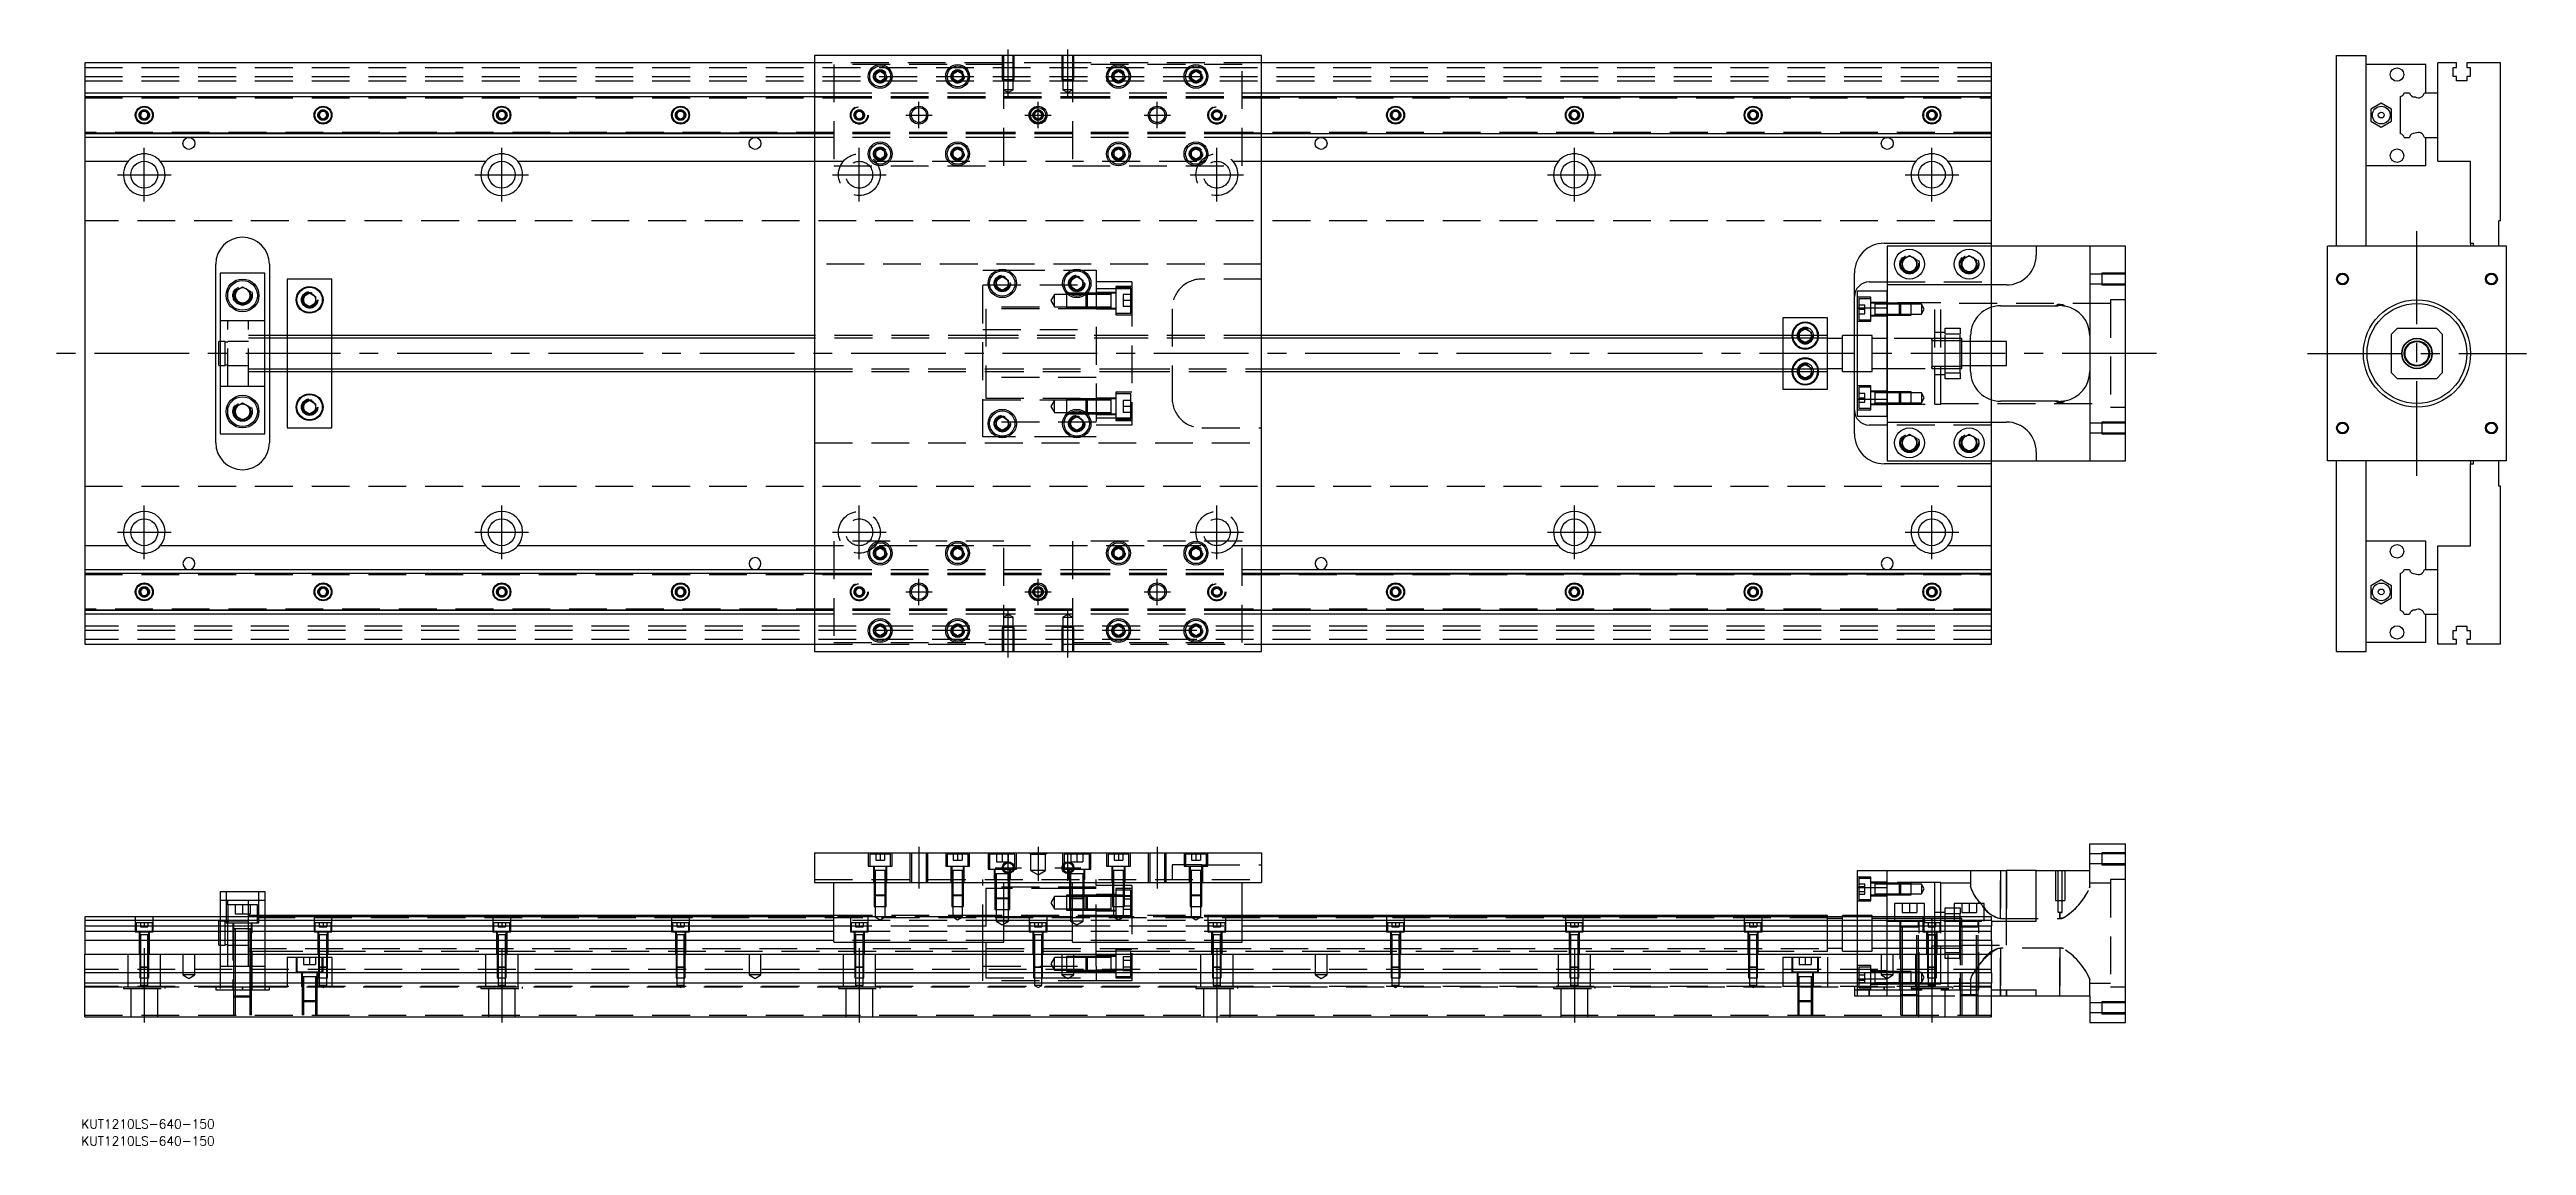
# Model space of a CAD drawing. Extents: x -12 to 820, y -266 to 102.
import ezdxf

# ---------------------------------------------------------------- set-up
doc = ezdxf.new("R2010")
doc.units = 0
doc.linetypes.add('CENTER', pattern=[50.8, 31.75, -6.35, 6.35, -6.35])
doc.linetypes.add('DASHED', pattern=[19.05, 12.7, -6.35])
doc.layers.get('0').update_dxf_attribs({"linetype": 'CONTINUOUS'})
doc.layers.add('CENTER', color=1, linetype='CENTER')
doc.styles.get("Standard").update_dxf_attribs({"font": 'txt.shx', "height": 3, "bigfont": 'bigfont.shx'})

# ---------------------------------------------------------------- blocks, each defined once
blk = doc.blocks.new('*U2')
at = {"color": 7, "linetype": 'CONTINUOUS'}
blk.add_text('KUT1210LS-640-150', height=3, dxfattribs=at).set_placement((-1.11, -265.76))
blk = doc.blocks.new('*U3')
at = {"color": 7, "linetype": 'CONTINUOUS'}
blk.add_text('KUT1210LS-640-150', height=3, dxfattribs=at).set_placement((-1.11, -260.07))

msp = doc.modelspace()

# ---------------------------------------------------------------- linework, layer by layer
at = {"color": 7, "linetype": 'CONTINUOUS'}
for p, q in [((395, 100), (245, 100)), ((245, 100), (245, -100)), ((395, -100), (395, 100)), ((755.82, 100), (765.82, 100)), ((755.82, 36), (755.82, 100)), ((765.82, 36), (765.82, 100)), ((245, 97.5), (0, 97.5)), ((0, 97.5), (0, 87.5)), ((265.5, 93.87), (267, 94.73)), ((265.5, 92.13), (265.5, 93.87)), ((267, 91.27), (265.5, 92.13)), ((267, 94.73), (268.5, 93.87)), ((268.5, 92.13), (267, 91.27)), ((268.5, 93.87), (268.5, 92.13)), ((291.5, 93.87), (293, 94.73)), ((291.5, 92.13), (291.5, 93.87)), ((293, 91.27), (291.5, 92.13)), ((293, 94.73), (294.5, 93.87)), ((294.5, 92.13), (293, 91.27)), ((294.5, 93.87), (294.5, 92.13)), ((345.5, 93.87), (347, 94.73)), ((345.5, 92.13), (345.5, 93.87)), ((347, 91.27), (345.5, 92.13)), ((347, 94.73), (348.5, 93.87)), ((348.5, 92.13), (347, 91.27)), ((348.5, 93.87), (348.5, 92.13)), ((371.5, 93.87), (373, 94.73)), ((371.5, 92.13), (371.5, 93.87)), ((373, 91.27), (371.5, 92.13)), ((373, 94.73), (374.5, 93.87)), ((374.5, 92.13), (373, 91.27)), ((374.5, 93.87), (374.5, 92.13)), ((640, 97.5), (395, 97.5)), ((640, 87.5), (640, 97.5)), ((785.82, 97), (765.82, 97)), ((785.82, 87.5), (785.82, 97)), ((789.82, 87.5), (789.82, 97.5)), ((796.12, 97.5), (789.82, 97.5)), ((794.97, 96), (796.12, 96)), ((794.97, 93), (794.97, 96)), ((796.12, 93), (794.97, 93)), ((796.12, 96), (796.12, 97.5)), ((796.12, 91.5), (796.12, 93)), ((799.52, 91.5), (796.12, 91.5)), ((799.52, 97.5), (799.52, 96)), ((810.82, 97.5), (799.52, 97.5)), ((799.52, 96), (800.67, 96)), ((799.52, 93), (799.52, 91.5)), ((800.67, 93), (799.52, 93)), ((800.67, 96), (800.67, 93)), ((810.82, 44.5), (810.82, 97.5)), ((0, 87.5), (245, 87.5)), ((0, 87.5), (0, 86.25)), ((0, 86.25), (245, 86.25)), ((0, 86.25), (0, 73.75)), ((395, 87.5), (640, 87.5)), ((395, 86.25), (640, 86.25)), ((640, 86.25), (640, 87.5)), ((640, 73.75), (640, 86.25)), ((770.82, 84.04), (767.32, 82.02)), ((774.32, 82.02), (770.82, 84.04)), ((777.32, 73.75), (777.32, 86.25)), ((778.57, 87.5), (780.34, 87.5)), ((785.3, 87.5), (789.82, 87.5)), ((789.82, 72.5), (789.82, 87.5)), ((789.82, 72.5), (789.82, 87.5)), ((18.75, 80.72), (20, 81.44)), ((18.75, 79.28), (18.75, 80.72)), ((20, 78.56), (18.75, 79.28)), ((20, 81.44), (21.25, 80.72)), ((21.25, 79.28), (20, 78.56)), ((21.25, 80.72), (21.25, 79.28)), ((78.75, 80.72), (80, 81.44)), ((78.75, 79.28), (78.75, 80.72)), ((80, 78.56), (78.75, 79.28)), ((80, 81.44), (81.25, 80.72)), ((81.25, 79.28), (80, 78.56)), ((81.25, 80.72), (81.25, 79.28)), ((138.75, 80.72), (140, 81.44)), ((138.75, 79.28), (138.75, 80.72)), ((140, 78.56), (138.75, 79.28)), ((140, 81.44), (141.25, 80.72)), ((141.25, 79.28), (140, 78.56)), ((141.25, 80.72), (141.25, 79.28)), ((198.75, 80.72), (200, 81.44)), ((198.75, 79.28), (198.75, 80.72)), ((200, 78.56), (198.75, 79.28)), ((200, 81.44), (201.25, 80.72)), ((201.25, 79.28), (200, 78.56)), ((201.25, 80.72), (201.25, 79.28)), ((438.75, 80.72), (440, 81.44)), ((438.75, 79.28), (438.75, 80.72)), ((440, 78.56), (438.75, 79.28)), ((440, 81.44), (441.25, 80.72)), ((441.25, 79.28), (440, 78.56)), ((441.25, 80.72), (441.25, 79.28)), ((498.75, 80.72), (500, 81.44)), ((498.75, 79.28), (498.75, 80.72)), ((500, 78.56), (498.75, 79.28)), ((500, 81.44), (501.25, 80.72)), ((501.25, 79.28), (500, 78.56)), ((501.25, 80.72), (501.25, 79.28)), ((558.75, 80.72), (560, 81.44)), ((558.75, 79.28), (558.75, 80.72)), ((560, 78.56), (558.75, 79.28)), ((560, 81.44), (561.25, 80.72)), ((561.25, 79.28), (560, 78.56)), ((561.25, 80.72), (561.25, 79.28)), ((618.75, 80.72), (620, 81.44)), ((618.75, 79.28), (618.75, 80.72)), ((620, 78.56), (618.75, 79.28)), ((620, 81.44), (621.25, 80.72)), ((621.25, 79.28), (620, 78.56)), ((621.25, 80.72), (621.25, 79.28)), ((767.32, 82.02), (767.32, 77.98)), ((767.32, 77.98), (770.82, 75.96)), ((770.82, 75.96), (774.32, 77.98)), ((774.32, 77.98), (774.32, 82.02)), ((0, 73.75), (0, 72.5)), ((245, 73.75), (0, 73.75)), ((245, 72.5), (0, 72.5)), ((0, 72.5), (0, 64.5)), ((265.5, 67.87), (267, 68.73)), ((265.5, 66.13), (265.5, 67.87)), ((267, 68.73), (268.5, 67.87)), ((268.5, 67.87), (268.5, 66.13)), ((291.5, 67.87), (293, 68.73)), ((291.5, 66.13), (291.5, 67.87)), ((293, 68.73), (294.5, 67.87)), ((294.5, 67.87), (294.5, 66.13)), ((345.5, 67.87), (347, 68.73)), ((345.5, 66.13), (345.5, 67.87)), ((347, 68.73), (348.5, 67.87)), ((348.5, 67.87), (348.5, 66.13)), ((371.5, 67.87), (373, 68.73)), ((371.5, 66.13), (371.5, 67.87)), ((373, 68.73), (374.5, 67.87)), ((374.5, 67.87), (374.5, 66.13)), ((640, 73.75), (395, 73.75)), ((640, 72.5), (395, 72.5)), ((640, 72.5), (640, 73.75)), ((640, 64.5), (640, 72.5)), ((778.57, 72.5), (780.34, 72.5)), ((785.3, 72.5), (789.82, 72.5)), ((785.82, 63), (785.82, 72.5)), ((789.82, 64.5), (789.82, 72.5)), ((0, 64.5), (14.64, 64.5)), ((0, 64.5), (0, -64.5)), ((25.36, 64.5), (134.64, 64.5)), ((145.36, 64.5), (245, 64.5)), ((267, 65.27), (265.5, 66.13)), ((268.5, 66.13), (267, 65.27)), ((293, 65.27), (291.5, 66.13)), ((294.5, 66.13), (293, 65.27)), ((347, 65.27), (345.5, 66.13)), ((348.5, 66.13), (347, 65.27)), ((373, 65.27), (371.5, 66.13)), ((374.5, 66.13), (373, 65.27)), ((395, 64.5), (494.64, 64.5)), ((505.36, 64.5), (614.64, 64.5)), ((625.36, 64.5), (640, 64.5)), ((640, 37), (640, 64.5)), ((785.82, 63), (765.82, 63)), ((789.82, 64.5), (800.82, 64.5)), ((800.82, 37), (800.82, 64.5)), ((810.32, 36), (810.32, 44.5)), ((810.82, 44.5), (810.32, 44.5)), ((604, 37), (640, 37)), ((605, 36), (605, 23)), ((655, 36), (605, 36)), ((640, 36), (640, 37)), ((655, 36), (655, 33)), ((673, 36), (655, 36)), ((673, 36), (673, -36)), ((685, 36), (673, 36)), ((685, -36), (685, 36)), ((752.82, -36), (752.82, 36)), ((812.82, 36), (752.82, 36)), ((800.82, 37), (801.82, 37)), ((800.82, 37), (800.82, 36)), ((801.82, 36), (801.82, 37)), ((812.82, -36), (812.82, 36)), ((44, -30), (44, 30)), ((60.5, 27), (45.5, 27)), ((45.5, 27), (45.5, -27)), ((60.5, -27), (60.5, 27)), ((62, 30), (62, 6)), ((68, 25), (68, 6)), ((83, 25), (68, 25)), ((83, 6), (83, 25)), ((306, 24.65), (308, 25.81)), ((308, 25.81), (310, 24.65)), ((331, 24.65), (333, 25.81)), ((333, 25.81), (335, 24.65)), ((594, 6), (594, 27)), ((610, 31.44), (612.5, 32.89)), ((610, 28.56), (610, 31.44)), ((612.5, 27.11), (610, 28.56)), ((612.5, 32.89), (615, 31.44)), ((615, 28.56), (612.5, 27.11)), ((615, 31.44), (615, 28.56)), ((630, 31.44), (632.5, 32.89)), ((630, 28.56), (630, 31.44)), ((632.5, 27.11), (630, 28.56)), ((632.5, 32.89), (635, 31.44)), ((635, 28.56), (632.5, 27.11)), ((635, 31.44), (635, 28.56)), ((50.5, 20.94), (53, 22.39)), ((50.5, 18.06), (50.5, 20.94)), ((53, 16.61), (50.5, 18.06)), ((53, 22.39), (55.5, 20.94)), ((55.5, 18.06), (53, 16.61)), ((55.5, 20.94), (55.5, 18.06)), ((73.5, 19.15), (75.5, 20.31)), ((73.5, 16.85), (73.5, 19.15)), ((75.5, 15.69), (73.5, 16.85)), ((75.5, 20.31), (77.5, 19.15)), ((77.5, 16.85), (75.5, 15.69)), ((77.5, 19.15), (77.5, 16.85)), ((306, 22.35), (306, 24.65)), ((308, 21.19), (306, 22.35)), ((310, 22.35), (308, 21.19)), ((310, 24.65), (310, 22.35)), ((331, 22.35), (331, 24.65)), ((333, 21.19), (331, 22.35)), ((335, 22.35), (333, 21.19)), ((335, 24.65), (335, 22.35)), ((595, 21), (605, 21)), ((595, 15.33), (595, 21)), ((599, 24), (605, 24)), ((605, 23), (605, 15.33)), ((645, 23), (605, 23)), ((344.5, 15.25), (344.5, 15.25)), ((585, 12), (570, 12)), ((570, 12), (570, 6)), ((585, 6), (585, 12)), ((595, 15.33), (605, 15.33)), ((595, -15.33), (595, 15.33)), ((605, -15.33), (605, 15.33)), ((605, 15.33), (605, -15.33)), ((640, 4), (640, 15.54)), ((643, 16), (661.5, 16)), ((661.5, 16), (662.36, 16)), ((776.32, 8.5), (774.32, 6.5)), ((776.32, 8.5), (789.32, 8.5)), ((791.32, 6.5), (789.32, 8.5)), ((45, -4), (45, 4)), ((45.5, 4), (45, 4)), ((245, 6), (60.5, 6)), ((585, 6), (395, 6)), ((575.5, 7.15), (577.5, 8.31)), ((575.5, 6), (575.5, 7.15)), ((577.5, 8.31), (579.5, 7.15)), ((579.5, 7.15), (579.5, 6)), ((585, -6), (585, 6)), ((590, 5), (585, 5)), ((590, -6), (590, 6)), ((595, 6), (590, 6)), ((633, -6), (633, 6)), ((645, 4), (633, 4)), ((645, -4), (645, 4)), ((774.32, -6.5), (774.32, 6.5)), ((791.32, 6.5), (791.32, -6.5)), ((45, -4), (45.5, -4)), ((60.5, -6), (245, -6)), ((62, -6), (62, -30)), ((68, -6), (68, -25)), ((83, -25), (83, -6)), ((395, -6), (585, -6)), ((570, -6), (570, -12)), ((575.5, -7.15), (575.5, -6)), ((577.5, -8.31), (575.5, -7.15)), ((579.5, -7.15), (577.5, -8.31)), ((579.5, -6), (579.5, -7.15)), ((585, -5), (590, -5)), ((585, -12), (585, -6)), ((590, -6), (595, -6)), ((594, -27), (594, -6)), ((633, -4), (645, -4)), ((640, -15.54), (640, -4)), ((774.32, -6.5), (776.32, -8.5)), ((789.32, -8.5), (791.32, -6.5)), ((50.5, -18.06), (53, -16.61)), ((53, -16.61), (55.5, -18.06)), ((73.5, -16.85), (75.5, -15.69)), ((75.5, -15.69), (77.5, -16.85)), ((344.5, -15.65), (344.5, -15.25)), ((570, -12), (585, -12)), ((595, -15.33), (605, -15.33)), ((595, -21), (595, -15.33)), ((605, -15.33), (605, -23)), ((661.5, -16), (643, -16)), ((662.36, -16), (661.5, -16)), ((789.32, -8.5), (776.32, -8.5)), ((50.5, -20.94), (50.5, -18.06)), ((53, -22.39), (50.5, -20.94)), ((55.5, -20.94), (53, -22.39)), ((55.5, -18.06), (55.5, -20.94)), ((73.5, -19.15), (73.5, -16.85)), ((75.5, -20.31), (73.5, -19.15)), ((77.5, -19.15), (75.5, -20.31)), ((77.5, -16.85), (77.5, -19.15)), ((306, -22.35), (308, -21.19)), ((306, -24.65), (306, -22.35)), ((308, -25.81), (306, -24.65)), ((308, -21.19), (310, -22.35)), ((310, -24.65), (308, -25.81)), ((310, -22.35), (310, -24.65)), ((331, -22.35), (333, -21.19)), ((331, -24.65), (331, -22.35)), ((333, -25.81), (331, -24.65)), ((333, -21.19), (335, -22.35)), ((335, -24.65), (333, -25.81)), ((335, -22.35), (335, -24.65)), ((344.5, -20.25), (344.5, -19.85)), ((595, -21), (605, -21)), ((605, -24), (599, -24)), ((605, -23), (645, -23)), ((605, -23), (605, -36)), ((45.5, -27), (60.5, -27)), ((68, -25), (83, -25)), ((610, -28.56), (612.5, -27.11)), ((610, -31.44), (610, -28.56)), ((612.5, -32.89), (610, -31.44)), ((612.5, -27.11), (615, -28.56)), ((615, -31.44), (612.5, -32.89)), ((615, -28.56), (615, -31.44)), ((630, -28.56), (632.5, -27.11)), ((630, -31.44), (630, -28.56)), ((632.5, -32.89), (630, -31.44)), ((632.5, -27.11), (635, -28.56)), ((635, -31.44), (632.5, -32.89)), ((635, -28.56), (635, -31.44)), ((655, -33), (655, -36)), ((640, -37), (604, -37)), ((605, -36), (655, -36)), ((640, -37), (640, -36)), ((640, -64.5), (640, -37)), ((655, -36), (673, -36)), ((673, -36), (685, -36)), ((812.82, -36), (752.82, -36)), ((755.82, -100), (755.82, -36)), ((765.82, -100), (765.82, -36)), ((800.82, -36), (800.82, -37)), ((800.82, -64.5), (800.82, -37)), ((800.82, -37), (801.82, -37)), ((801.82, -37), (801.82, -36)), ((810.32, -44.5), (810.32, -36)), ((810.82, -44.5), (810.32, -44.5)), ((810.82, -97.5), (810.82, -44.5)), ((14.64, -64.5), (0, -64.5)), ((0, -64.5), (0, -72.5)), ((134.64, -64.5), (25.36, -64.5)), ((245, -64.5), (145.36, -64.5)), ((265.5, -66.13), (267, -65.27)), ((265.5, -67.87), (265.5, -66.13)), ((267, -65.27), (268.5, -66.13)), ((268.5, -66.13), (268.5, -67.87)), ((291.5, -66.13), (293, -65.27)), ((291.5, -67.87), (291.5, -66.13)), ((293, -65.27), (294.5, -66.13)), ((294.5, -66.13), (294.5, -67.87)), ((345.5, -66.13), (347, -65.27)), ((345.5, -67.87), (345.5, -66.13)), ((347, -65.27), (348.5, -66.13)), ((348.5, -66.13), (348.5, -67.87)), ((371.5, -66.13), (373, -65.27)), ((371.5, -67.87), (371.5, -66.13)), ((373, -65.27), (374.5, -66.13)), ((374.5, -66.13), (374.5, -67.87)), ((494.64, -64.5), (395, -64.5)), ((614.64, -64.5), (505.36, -64.5)), ((640, -64.5), (625.36, -64.5)), ((640, -72.5), (640, -64.5)), ((785.82, -63), (765.82, -63)), ((785.82, -72.5), (785.82, -63)), ((789.82, -72.5), (789.82, -64.5)), ((789.82, -64.5), (800.82, -64.5)), ((0, -72.5), (245, -72.5)), ((0, -72.5), (0, -73.75)), ((0, -73.75), (245, -73.75)), ((0, -73.75), (0, -86.25)), ((267, -68.73), (265.5, -67.87)), ((268.5, -67.87), (267, -68.73)), ((293, -68.73), (291.5, -67.87)), ((294.5, -67.87), (293, -68.73)), ((347, -68.73), (345.5, -67.87)), ((348.5, -67.87), (347, -68.73)), ((373, -68.73), (371.5, -67.87)), ((374.5, -67.87), (373, -68.73)), ((395, -72.5), (640, -72.5)), ((395, -73.75), (640, -73.75)), ((640, -73.75), (640, -72.5)), ((640, -86.25), (640, -73.75)), ((777.32, -86.25), (777.32, -73.75)), ((778.57, -72.5), (780.34, -72.5)), ((785.3, -72.5), (789.82, -72.5)), ((789.82, -87.5), (789.82, -72.5)), ((789.82, -87.5), (789.82, -72.5)), ((18.75, -79.28), (20, -78.56)), ((18.75, -80.72), (18.75, -79.28)), ((20, -81.44), (18.75, -80.72)), ((20, -78.56), (21.25, -79.28)), ((21.25, -80.72), (20, -81.44)), ((21.25, -79.28), (21.25, -80.72)), ((78.75, -79.28), (80, -78.56)), ((78.75, -80.72), (78.75, -79.28)), ((80, -81.44), (78.75, -80.72)), ((80, -78.56), (81.25, -79.28)), ((81.25, -80.72), (80, -81.44)), ((81.25, -79.28), (81.25, -80.72)), ((138.75, -79.28), (140, -78.56)), ((138.75, -80.72), (138.75, -79.28)), ((140, -81.44), (138.75, -80.72)), ((140, -78.56), (141.25, -79.28)), ((141.25, -80.72), (140, -81.44)), ((141.25, -79.28), (141.25, -80.72)), ((198.75, -79.28), (200, -78.56)), ((198.75, -80.72), (198.75, -79.28)), ((200, -81.44), (198.75, -80.72)), ((200, -78.56), (201.25, -79.28)), ((201.25, -80.72), (200, -81.44)), ((201.25, -79.28), (201.25, -80.72)), ((438.75, -79.28), (440, -78.56)), ((438.75, -80.72), (438.75, -79.28)), ((440, -81.44), (438.75, -80.72)), ((440, -78.56), (441.25, -79.28)), ((441.25, -80.72), (440, -81.44)), ((441.25, -79.28), (441.25, -80.72)), ((498.75, -79.28), (500, -78.56)), ((498.75, -80.72), (498.75, -79.28)), ((500, -81.44), (498.75, -80.72)), ((500, -78.56), (501.25, -79.28)), ((501.25, -80.72), (500, -81.44)), ((501.25, -79.28), (501.25, -80.72)), ((558.75, -79.28), (560, -78.56)), ((558.75, -80.72), (558.75, -79.28)), ((560, -81.44), (558.75, -80.72)), ((560, -78.56), (561.25, -79.28)), ((561.25, -80.72), (560, -81.44)), ((561.25, -79.28), (561.25, -80.72)), ((618.75, -79.28), (620, -78.56)), ((618.75, -80.72), (618.75, -79.28)), ((620, -81.44), (618.75, -80.72)), ((620, -78.56), (621.25, -79.28)), ((621.25, -80.72), (620, -81.44)), ((621.25, -79.28), (621.25, -80.72)), ((770.82, -75.96), (767.32, -77.98)), ((767.32, -77.98), (767.32, -82.02)), ((767.32, -82.02), (770.82, -84.04)), ((774.32, -77.98), (770.82, -75.96)), ((770.82, -84.04), (774.32, -82.02)), ((774.32, -82.02), (774.32, -77.98)), ((0, -86.25), (0, -87.5)), ((245, -86.25), (0, -86.25)), ((245, -87.5), (0, -87.5)), ((0, -87.5), (0, -97.5)), ((265.5, -92.13), (267, -91.27)), ((267, -91.27), (268.5, -92.13)), ((291.5, -92.13), (293, -91.27)), ((293, -91.27), (294.5, -92.13)), ((345.5, -92.13), (347, -91.27)), ((347, -91.27), (348.5, -92.13)), ((371.5, -92.13), (373, -91.27)), ((373, -91.27), (374.5, -92.13)), ((640, -86.25), (395, -86.25)), ((640, -87.5), (395, -87.5)), ((640, -87.5), (640, -86.25)), ((640, -97.5), (640, -87.5)), ((778.57, -87.5), (780.34, -87.5)), ((785.3, -87.5), (789.82, -87.5)), ((785.82, -97), (785.82, -87.5)), ((789.82, -97.5), (789.82, -87.5)), ((0, -97.5), (245, -97.5)), ((265.5, -93.87), (265.5, -92.13)), ((267, -94.73), (265.5, -93.87)), ((268.5, -93.87), (267, -94.73)), ((268.5, -92.13), (268.5, -93.87)), ((291.5, -93.87), (291.5, -92.13)), ((293, -94.73), (291.5, -93.87)), ((294.5, -93.87), (293, -94.73)), ((294.5, -92.13), (294.5, -93.87)), ((345.5, -93.87), (345.5, -92.13)), ((347, -94.73), (345.5, -93.87)), ((348.5, -93.87), (347, -94.73)), ((348.5, -92.13), (348.5, -93.87)), ((371.5, -93.87), (371.5, -92.13)), ((373, -94.73), (371.5, -93.87)), ((374.5, -93.87), (373, -94.73)), ((374.5, -92.13), (374.5, -93.87)), ((395, -97.5), (640, -97.5)), ((785.82, -97), (765.82, -97)), ((796.12, -97.5), (789.82, -97.5)), ((794.97, -93), (796.12, -93)), ((794.97, -96), (794.97, -93)), ((796.12, -96), (794.97, -96)), ((796.12, -91.5), (799.52, -91.5)), ((796.12, -93), (796.12, -91.5)), ((796.12, -97.5), (796.12, -96)), ((799.52, -91.5), (799.52, -93)), ((799.52, -93), (800.67, -93)), ((799.52, -96), (799.52, -97.5)), ((800.67, -96), (799.52, -96)), ((810.82, -97.5), (799.52, -97.5)), ((800.67, -93), (800.67, -96)), ((245, -100), (395, -100)), ((755.82, -100), (765.82, -100)), ((673, -173.55), (673, -164.55)), ((673, -164.55), (685, -164.55)), ((685, -224.55), (685, -164.55)), ((245, -167.55), (395, -167.55)), ((245, -167.55), (245, -177.55)), ((395, -167.55), (395, -177.55)), ((595, -173.55), (605, -173.55)), ((595, -179.22), (595, -173.55)), ((605, -173.55), (645, -173.55)), ((605, -189.05), (605, -173.55)), ((645, -190.55), (645, -173.55)), ((655, -173.55), (645, -173.55)), ((655, -190.55), (655, -173.55)), ((655, -173.55), (673, -173.55)), ((45.5, -180.55), (45.5, -189.05)), ((45.5, -180.55), (60.5, -180.55)), ((60.5, -180.55), (60.5, -189.05)), ((245, -177.55), (395, -177.55)), ((251.5, -197.55), (251.5, -177.55)), ((308.5, -197.55), (308.5, -177.55)), ((331.5, -197.55), (331.5, -177.55)), ((388.5, -197.55), (388.5, -177.55)), ((595, -189.05), (595, -179.22)), ((595, -179.22), (605, -179.22)), ((251.5, -189.05), (0, -189.05)), ((0, -189.05), (0, -190.3)), ((251.5, -190.3), (0, -190.3)), ((0, -190.3), (0, -192.08)), ((251.5, -188.55), (60.5, -188.55)), ((331.5, -189.05), (308.5, -189.05)), ((331.5, -190.3), (308.5, -190.3)), ((585, -188.55), (388.5, -188.55)), ((640, -189.05), (388.5, -189.05)), ((640, -190.3), (388.5, -190.3)), ((585, -189.05), (585, -188.55)), ((590, -189.05), (590, -188.55)), ((595, -188.55), (590, -188.55)), ((617.5, -184.55), (607.5, -184.55)), ((607.5, -184.55), (607.5, -189.05)), ((617.5, -189.05), (617.5, -184.55)), ((621, -190.3), (620, -190.3)), ((624.5, -190.3), (621, -190.3)), ((627.5, -190.3), (624.5, -190.3)), ((637.5, -184.55), (627.5, -184.55)), ((627.5, -184.55), (627.5, -189.05)), ((629.5, -190.3), (627.5, -190.3)), ((630, -190.3), (629.5, -190.3)), ((637.5, -189.05), (637.5, -184.55)), ((640, -190.3), (640, -189.05)), ((640, -190.3), (640, -192.08)), ((640, -190.55), (655, -190.55)), ((0, -192.08), (251.5, -192.08)), ((0, -192.08), (0, -193.97)), ((251.5, -193.97), (0, -193.97)), ((0, -193.97), (0, -197.03)), ((0, -197.03), (0, -201.55)), ((251.5, -197.03), (0, -197.03)), ((251.5, -197.55), (308.5, -197.55)), ((308.5, -192.08), (331.5, -192.08)), ((331.5, -193.97), (308.5, -193.97)), ((331.5, -197.03), (308.5, -197.03)), ((331.5, -197.55), (388.5, -197.55)), ((388.5, -192.08), (640, -192.08)), ((640, -193.97), (388.5, -193.97)), ((640, -197.03), (388.5, -197.03)), ((640, -193.97), (640, -192.08)), ((640, -197.03), (640, -193.97)), ((640, -197.03), (640, -201.55)), ((0, -207.85), (0, -201.55)), ((0, -201.55), (640, -201.55)), ((640, -207.85), (640, -201.55)), ((640, -207.85), (0, -207.85)), ((0, -211.25), (0, -207.85)), ((640, -211.25), (0, -211.25)), ((0, -222.55), (0, -211.25)), ((640, -207.85), (640, -211.25)), ((640, -222.55), (640, -211.25)), ((640, -213.55), (655, -213.55)), ((640, -215.55), (645, -215.55)), ((645, -215.55), (645, -213.55)), ((645, -215.55), (655, -215.55)), ((655, -215.55), (655, -213.55)), ((655, -215.55), (673, -215.55)), ((673, -215.55), (673, -224.55)), ((0, -222.55), (640, -222.55)), ((673, -224.55), (685, -224.55))]:
    msp.add_line(p, q, dxfattribs=at)
at = {"color": 3, "linetype": 'DASHED'}
for p, q in [((308, 100), (308, 92)), ((308.35, 100), (308.35, 92)), ((311.65, 92), (311.65, 100)), ((312, 92), (312, 100)), ((328, 100), (328, 92)), ((328.35, 100), (328.35, 92)), ((331.65, 92), (331.65, 100)), ((332, 92), (332, 100)), ((0, 96), (640, 96)), ((0, 93), (640, 93)), ((0, 91.5), (640, 91.5)), ((308, 97.5), (245, 97.5)), ((308.5, 97), (251.5, 97)), ((251.5, 97), (251.5, 63)), ((268.97, 93.33), (269, 93)), ((291, 93), (291.02, 93.3)), ((312, 97.5), (308, 97.5)), ((308, 92), (312, 92)), ((308.35, 92), (308.35, 88.5)), ((308.5, 63), (308.5, 97)), ((311.65, 88.5), (311.65, 92)), ((328, 97.5), (312, 97.5)), ((332, 97.5), (328, 97.5)), ((328, 92), (332, 92)), ((328.35, 92), (328.35, 88.5)), ((331.5, 97), (331.5, 63)), ((388.5, 97), (331.5, 97)), ((331.65, 88.5), (331.65, 92)), ((395, 97.5), (332, 97.5)), ((348.97, 93.33), (349, 93)), ((374.97, 93.33), (375, 93)), ((388.5, 63), (388.5, 97)), ((0, 86.11), (245, 86.11)), ((0, 86.1), (251.5, 86.1)), ((0, 85.8), (251.5, 85.8)), ((245, 87.5), (251.5, 87.5)), ((245, 86.25), (251.5, 86.25)), ((245, 86.11), (251.5, 86.11)), ((251.5, 87.5), (308.5, 87.5)), ((251.5, 86.25), (308.5, 86.25)), ((251.5, 86.11), (308.5, 86.11)), ((251.5, 86.1), (308.5, 86.1)), ((251.5, 86.1), (308.5, 86.1)), ((251.5, 85.8), (308.5, 85.8)), ((251.5, 85.8), (308.5, 85.8)), ((311.65, 88.5), (308.35, 88.5)), ((308.35, 88.5), (310, 87.55)), ((308.5, 87.5), (331.5, 87.5)), ((308.5, 86.25), (331.5, 86.25)), ((308.5, 86.11), (331.5, 86.11)), ((308.5, 86.1), (331.5, 86.1)), ((308.5, 85.8), (331.5, 85.8)), ((310, 87.55), (311.65, 88.5)), ((331.65, 88.5), (328.35, 88.5)), ((328.35, 88.5), (330, 87.55)), ((330, 87.55), (331.65, 88.5)), ((331.5, 87.5), (388.5, 87.5)), ((331.5, 86.25), (388.5, 86.25)), ((331.5, 86.11), (388.5, 86.11)), ((331.5, 86.1), (388.5, 86.1)), ((331.5, 86.1), (388.5, 86.1)), ((331.5, 85.8), (388.5, 85.8)), ((331.5, 85.8), (388.5, 85.8)), ((388.5, 87.5), (395, 87.5)), ((388.5, 86.25), (395, 86.25)), ((388.5, 86.11), (395, 86.11)), ((388.5, 86.1), (640, 86.1)), ((388.5, 85.8), (640, 85.8)), ((395, 86.11), (640, 86.11)), ((18.5, 80), (18.52, 80.22)), ((78.5, 80), (78.52, 80.22)), ((138.5, 80), (138.52, 80.22)), ((198.5, 80), (198.52, 80.22)), ((258.75, 80.72), (260, 81.44)), ((258.75, 79.28), (258.75, 80.72)), ((260, 78.56), (258.75, 79.28)), ((260, 81.44), (261.25, 80.72)), ((261.25, 79.28), (260, 78.56)), ((261.25, 80.72), (261.25, 79.28)), ((261.48, 80.26), (261.5, 80)), ((318.75, 80.72), (320, 81.44)), ((318.75, 79.28), (318.75, 80.72)), ((320, 78.56), (318.75, 79.28)), ((320, 81.44), (321.25, 80.72)), ((321.25, 79.28), (320, 78.56)), ((321.25, 80.72), (321.25, 79.28)), ((321.48, 80.26), (321.5, 80)), ((378.5, 80), (378.52, 80.25)), ((378.75, 80.72), (380, 81.44)), ((378.75, 79.28), (378.75, 80.72)), ((380, 78.56), (378.75, 79.28)), ((380, 81.44), (381.25, 80.72)), ((381.25, 79.28), (380, 78.56)), ((381.25, 80.72), (381.25, 79.28)), ((438.5, 80), (438.52, 80.22)), ((498.5, 80), (498.52, 80.22)), ((561.48, 80.26), (561.5, 80)), ((621.48, 80.26), (621.5, 80)), ((251.5, 74.2), (0, 74.2)), ((251.5, 73.9), (0, 73.9)), ((245, 73.89), (0, 73.89)), ((251.5, 73.89), (245, 73.89)), ((251.5, 73.75), (245, 73.75)), ((251.5, 72.5), (245, 72.5)), ((308.5, 74.2), (251.5, 74.2)), ((308.5, 73.9), (251.5, 73.9)), ((308.5, 73.89), (251.5, 73.89)), ((308.5, 73.75), (251.5, 73.75)), ((308.5, 72.5), (251.5, 72.5)), ((268.97, 67.33), (269, 67)), ((294.97, 67.33), (295, 67)), ((331.5, 74.2), (308.5, 74.2)), ((331.5, 73.9), (308.5, 73.9)), ((331.5, 73.89), (308.5, 73.89)), ((331.5, 73.75), (308.5, 73.75)), ((331.5, 72.5), (308.5, 72.5)), ((388.5, 74.2), (331.5, 74.2)), ((388.5, 73.9), (331.5, 73.9)), ((388.5, 73.89), (331.5, 73.89)), ((388.5, 73.75), (331.5, 73.75)), ((388.5, 72.5), (331.5, 72.5)), ((348.97, 67.33), (349, 67)), ((374.97, 67.33), (375, 67)), ((640, 74.2), (388.5, 74.2)), ((640, 73.9), (388.5, 73.9)), ((395, 73.89), (388.5, 73.89)), ((395, 73.75), (388.5, 73.75)), ((395, 72.5), (388.5, 72.5)), ((640, 73.89), (395, 73.89)), ((245, 64.5), (254.64, 64.5)), ((251.5, 63), (308.5, 63)), ((265.36, 64.5), (374.64, 64.5)), ((331.5, 63), (388.5, 63)), ((385.36, 64.5), (395, 64.5)), ((640, 44.5), (0, 44.5)), ((640, 24), (640, 36)), ((395, 30), (245, 30)), ((301.5, 28), (306.48, 28)), ((301.5, -28), (301.5, 28)), ((306.48, 28), (309.52, 28)), ((309.52, 28), (331.48, 28)), ((331.48, 28), (334.52, 28)), ((334.52, 28), (339.5, 28)), ((339.5, 28), (339.5, -28)), ((395, 25), (375, 25)), ((615.48, 30.36), (615.5, 30)), ((635.48, 30.36), (635.5, 30)), ((677, 26.65), (673, 26.65)), ((677, 27), (677, 23)), ((685, 27), (677, 27)), ((685, 26.65), (677, 26.65)), ((55.98, 19.86), (56, 19.5)), ((73, 18), (73.01, 18.25)), ((301.5, 23), (339.5, 23)), ((310.48, 23.79), (310.5, 23.5)), ((325.5, 19.85), (324.29, 17.75)), ((324.29, 17.75), (325.5, 15.65)), ((325.5, 15.65), (325.5, 19.85)), ((329.5, 19.85), (325.5, 19.85)), ((329.5, 20.25), (329.5, 15.25)), ((329.53, 20.25), (329.5, 20.25)), ((336.1, 19.85), (329.5, 19.85)), ((330.26, 20.25), (329.53, 20.25)), ((335.74, 20.25), (330.26, 20.25)), ((335.48, 23.79), (335.5, 23.5)), ((336.47, 20.25), (335.74, 20.25)), ((336.5, 20.25), (336.1, 19.85)), ((336.1, 15.65), (336.1, 19.85)), ((339.5, 19.85), (336.1, 19.85)), ((336.5, 20.25), (336.47, 20.25)), ((336.5, 20.25), (336.5, 15.25)), ((339.5, 20.25), (336.5, 20.25)), ((339.5, 20.25), (336.5, 20.25)), ((351.5, 24), (339.5, 24)), ((351.5, 21.75), (339.5, 21.75)), ((346.1, 20.5), (339.5, 20.5)), ((344.5, 20.25), (339.5, 20.25)), ((344.5, 19.85), (339.5, 19.85)), ((344.5, 20.25), (344.49, 20.25)), ((344.5, 20), (344.5, 20.25)), ((344.5, 20.25), (344.5, 20.25)), ((346.1, 20.25), (344.5, 20.25)), ((344.5, 15.51), (344.5, 20)), ((346.1, 22.5), (346.1, 13)), ((351.5, 22.5), (346.1, 22.5)), ((351.1, 22), (346.1, 22)), ((348.6, 19.75), (348.6, 17.75)), ((351.1, 19.75), (348.6, 19.75)), ((348.6, 17.75), (348.6, 15.75)), ((351.1, 17.75), (348.6, 17.75)), ((351.1, 13.5), (351.1, 22)), ((351.5, 24), (351.5, 21.75)), ((351.5, 21.75), (351.5, -21.75)), ((599.5, 18.85), (595, 18.85)), ((595.5, 18.35), (595.5, 11.35)), ((599.5, 18.35), (595.5, 18.35)), ((599.5, 10.85), (599.5, 18.85)), ((605, 17.1), (599.5, 17.1)), ((600.9, 16.85), (599.5, 16.85)), ((600.9, 16.85), (600.89, 16.85)), ((600.9, 16.85), (600.9, 16.63)), ((605, 16.85), (600.9, 16.85)), ((600.9, 16.85), (600.9, 16.85)), ((600.9, 16.63), (600.9, 13.07)), ((605, 24), (640, 24)), ((605, 15.33), (605, 21)), ((621, 17), (605, 17)), ((609.15, 16.85), (605, 16.85)), ((609.15, 16.85), (605, 16.85)), ((609.15, 12.85), (609.15, 16.85)), ((613, 16.85), (609.15, 16.85)), ((609.5, 16.5), (609.15, 16.85)), ((613, 12.85), (613, 16.85)), ((621, -17), (621, 17)), ((623, 17), (621, 17)), ((623, -17), (623, 17)), ((680, 16.75), (623, 16.75)), ((640, 23), (640, 24)), ((640, 15.54), (640, 23)), ((673, 23.35), (677, 23.35)), ((677, 23.35), (685, 23.35)), ((677, 23), (685, 23)), ((680, 18), (680, -18)), ((685, 18), (680, 18)), ((48, 11), (45.5, 11)), ((48, -11), (48, 11)), ((55, 11), (48, 11)), ((55, -11), (55, 11)), ((60.5, 11), (55, 11)), ((339.5, 15.5), (301.5, 15.5)), ((302.5, 15), (302.5, -15)), ((339.5, 15), (302.5, 15)), ((325.5, 15.65), (329.5, 15.65)), ((329.5, 15.65), (336.1, 15.65)), ((329.5, 15.25), (336.5, 15.25)), ((336.1, 15.65), (336.5, 15.25)), ((336.1, 15.65), (339.5, 15.65)), ((336.5, 15.25), (339.5, 15.25)), ((336.5, 15.25), (339.5, 15.25)), ((339.5, 15.65), (344.5, 15.65)), ((339.5, 15.25), (344.5, 15.25)), ((339.5, 15), (346.1, 15)), ((344.49, 15.25), (346.1, 15.25)), ((344.5, 15.25), (344.5, 15.51)), ((346.1, 13.5), (351.1, 13.5)), ((346.1, 13), (351.5, 13)), ((351.1, 15.75), (348.6, 15.75)), ((365, 15), (365, -15)), ((595, 10.85), (599.5, 10.85)), ((595.5, 16.35), (597.5, 16.35)), ((595.5, 14.85), (597.5, 14.85)), ((595.5, 13.35), (597.5, 13.35)), ((595.5, 11.35), (599.5, 11.35)), ((597.5, 14.85), (597.5, 16.35)), ((597.5, 13.35), (597.5, 14.85)), ((599.5, 12.85), (600.9, 12.85)), ((599.5, 12.6), (605, 12.6)), ((600.89, 12.85), (600.9, 12.85)), ((605, 16.5), (600.9, 16.5)), ((600.9, 13.2), (605, 13.2)), ((600.9, 13.07), (600.9, 12.85)), ((600.9, 12.85), (605, 12.85)), ((600.9, 12.85), (600.9, 12.85)), ((609.5, 16.5), (605, 16.5)), ((605, 13.2), (609.5, 13.2)), ((605, 12.85), (609.15, 12.85)), ((605, 12.85), (609.15, 12.85)), ((609.15, 12.85), (609.5, 13.2)), ((609.15, 12.85), (613, 12.85)), ((609.5, 16.5), (609.5, 13.2)), ((613, 16.5), (609.5, 16.5)), ((609.5, 13.2), (613, 13.2)), ((616.5, 16.5), (613, 16.5)), ((613, 13.2), (616.5, 13.2)), ((616.5, 16.5), (616.5, 13.2)), ((617.45, 14.85), (616.5, 16.5)), ((616.5, 13.2), (617.45, 14.85)), ((624.5, 8.5), (629.5, 8.5)), ((624.5, 6.5), (624.5, 8.5)), ((629.5, 8.5), (629.5, 6.5)), ((640, 15.54), (640, 15.54)), ((47.1, 4), (45.5, 4)), ((47.1, -4), (47.1, 4)), ((48, 3.8), (47.1, 3.8)), ((55, 4), (48, 4)), ((60.5, 6), (55, 6)), ((60.5, 5.12), (55, 5.12)), ((62, 6), (62, 5.12)), ((62, 5.12), (62, -5.13)), ((68, 6), (68, -6)), ((83, -6), (83, 6)), ((302.5, 6), (245, 6)), ((302.5, 5.12), (245, 5.12)), ((301.5, 8), (339.5, 8)), ((351.5, 6), (302.5, 6)), ((351.5, 5.12), (302.5, 5.12)), ((395, 6), (351.5, 6)), ((395, 5.12), (351.5, 5.12)), ((570, 6), (570, -6)), ((575, 6), (575.02, 6.3)), ((575.5, 4.85), (575.5, 6)), ((577.5, 3.69), (575.5, 4.85)), ((579.5, 4.85), (577.5, 3.69)), ((579.5, 6), (579.5, 5.12)), ((579.5, 5.12), (579.5, 4.85)), ((594, -6), (594, 6)), ((600, 6), (595, 6)), ((600, -6), (600, 6)), ((605, 5), (600, 5)), ((620, 5), (605, 5)), ((629.5, 5), (619.99, 5)), ((620, 4.44), (620, 5)), ((620, 5), (620, 4.44)), ((629.5, 5), (620, 5)), ((620, 4.44), (620, -4.44)), ((630, 4.25), (620, 4.25)), ((624.5, 7), (621, 7)), ((629.5, 6.5), (624.5, 6.5)), ((624.5, -6.5), (624.5, 6.5)), ((629.5, -6.5), (629.5, 6.5)), ((630, 5), (629.5, 5)), ((630, -5), (630, 5)), ((633, 4), (630, 4)), ((640, -4), (640, 4)), ((45.5, -4), (47.1, -4)), ((47.1, -3.8), (48, -3.8)), ((48, -4), (55, -4)), ((55, -5.13), (60.5, -5.13)), ((55, -6), (60.5, -6)), ((62, -5.13), (62, -6)), ((245, -5.13), (302.5, -5.13)), ((245, -6), (302.5, -6)), ((339.5, -8), (301.5, -8)), ((302.5, -5.13), (351.5, -5.13)), ((302.5, -6), (351.5, -6)), ((351.5, -5.13), (395, -5.13)), ((351.5, -6), (395, -6)), ((575, -6), (575.02, -5.7)), ((575.5, -4.85), (577.5, -3.69)), ((575.5, -6), (575.5, -4.85)), ((577.5, -3.69), (579.5, -4.85)), ((579.5, -4.85), (579.5, -5.13)), ((579.5, -5.13), (579.5, -6)), ((595, -6), (600, -6)), ((600, -5), (605, -5)), ((605, -5), (620, -5)), ((619.99, -5), (629.5, -5)), ((620, -4.25), (630, -4.25)), ((620, -5), (620, -4.44)), ((620, -4.44), (620, -5)), ((620, -5), (620, -5)), ((620, -5), (629.5, -5)), ((621, -7), (624.5, -7)), ((624.5, -6.5), (629.5, -6.5)), ((624.5, -8.5), (624.5, -6.5)), ((629.5, -5), (630, -5)), ((629.5, -6.5), (629.5, -8.5)), ((630, -4), (633, -4)), ((45.5, -11), (48, -11)), ((48, -11), (55, -11)), ((55, -11), (60.5, -11)), ((301.5, -15.5), (339.5, -15.5)), ((302.5, -15), (339.5, -15)), ((325.5, -15.65), (324.29, -17.75)), ((325.5, -19.85), (325.5, -15.65)), ((329.5, -15.65), (325.5, -15.65)), ((329.5, -15.25), (329.5, -20.25)), ((336.5, -15.25), (329.5, -15.25)), ((336.1, -15.65), (329.5, -15.65)), ((336.5, -15.25), (336.1, -15.65)), ((336.1, -19.85), (336.1, -15.65)), ((339.5, -15.65), (336.1, -15.65)), ((336.5, -15.25), (336.5, -20.25)), ((339.5, -15.25), (336.5, -15.25)), ((339.5, -15.25), (336.5, -15.25)), ((346.1, -15), (339.5, -15)), ((344.5, -15.25), (339.5, -15.25)), ((344.5, -15.65), (339.5, -15.65)), ((346.1, -15.25), (344.49, -15.25)), ((344.5, -15.51), (344.5, -15.25)), ((344.5, -20), (344.5, -15.51)), ((346.1, -13), (346.1, -22.5)), ((351.5, -13), (346.1, -13)), ((351.1, -13.5), (346.1, -13.5)), ((348.6, -15.75), (348.6, -17.75)), ((351.1, -15.75), (348.6, -15.75)), ((351.1, -22), (351.1, -13.5)), ((599.5, -10.85), (595, -10.85)), ((595.5, -11.35), (595.5, -18.35)), ((599.5, -11.35), (595.5, -11.35)), ((595.5, -13.35), (597.5, -13.35)), ((595.5, -14.85), (597.5, -14.85)), ((595.5, -16.35), (597.5, -16.35)), ((597.5, -14.85), (597.5, -13.35)), ((597.5, -16.35), (597.5, -14.85)), ((599.5, -18.85), (599.5, -10.85)), ((605, -12.6), (599.5, -12.6)), ((600.9, -12.85), (599.5, -12.85)), ((600.9, -12.85), (600.89, -12.85)), ((600.9, -12.85), (600.9, -13.07)), ((600.9, -13.07), (600.9, -12.85)), ((605, -12.85), (600.9, -12.85)), ((600.9, -12.85), (600.9, -12.85)), ((600.9, -13.07), (600.9, -16.63)), ((605, -13.2), (600.9, -13.2)), ((600.9, -16.5), (605, -16.5)), ((609.15, -12.85), (605, -12.85)), ((609.15, -12.85), (605, -12.85)), ((609.5, -13.2), (605, -13.2)), ((605, -21), (605, -15.33)), ((605, -16.5), (609.5, -16.5)), ((609.15, -16.85), (609.15, -12.85)), ((613, -12.85), (609.15, -12.85)), ((609.5, -13.2), (609.15, -12.85)), ((609.15, -16.85), (609.5, -16.5)), ((609.5, -13.2), (609.5, -16.5)), ((613, -13.2), (609.5, -13.2)), ((609.5, -16.5), (613, -16.5)), ((613, -16.85), (613, -12.85)), ((616.5, -13.2), (613, -13.2)), ((613, -16.5), (616.5, -16.5)), ((616.5, -13.2), (616.5, -16.5)), ((617.45, -14.85), (616.5, -13.2)), ((616.5, -16.5), (617.45, -14.85)), ((629.5, -8.5), (624.5, -8.5)), ((640, -23), (640, -15.54)), ((640, -15.54), (640, -15.54)), ((663.17, -16), (663.76, -15.97)), ((55.98, -19.14), (56, -19.5)), ((73, -18), (73.01, -17.75)), ((339.5, -23), (301.5, -23)), ((310.48, -23.21), (310.5, -23.5)), ((324.29, -17.75), (325.5, -19.85)), ((325.5, -19.85), (329.5, -19.85)), ((329.5, -19.85), (336.1, -19.85)), ((329.5, -20.25), (329.53, -20.25)), ((329.53, -20.25), (330.26, -20.25)), ((330.26, -20.25), (335.74, -20.25)), ((335.48, -23.21), (335.5, -23.5)), ((335.74, -20.25), (336.47, -20.25)), ((336.1, -19.85), (339.5, -19.85)), ((336.1, -19.85), (336.5, -20.25)), ((336.47, -20.25), (336.5, -20.25)), ((336.5, -20.25), (339.5, -20.25)), ((336.5, -20.25), (339.5, -20.25)), ((339.5, -19.85), (344.5, -19.85)), ((339.5, -20.25), (344.5, -20.25)), ((339.5, -20.5), (346.1, -20.5)), ((351.5, -21.75), (339.5, -21.75)), ((351.5, -24), (339.5, -24)), ((344.49, -20.25), (344.5, -20.25)), ((344.5, -20.25), (344.5, -20)), ((344.5, -20.25), (346.1, -20.25)), ((344.5, -20.25), (344.5, -20.25)), ((346.1, -22), (351.1, -22)), ((346.1, -22.5), (351.5, -22.5)), ((351.1, -17.75), (348.6, -17.75)), ((348.6, -17.75), (348.6, -19.75)), ((351.1, -19.75), (348.6, -19.75)), ((351.5, -21.75), (351.5, -24)), ((595, -18.85), (599.5, -18.85)), ((595.5, -18.35), (599.5, -18.35)), ((599.5, -16.85), (600.9, -16.85)), ((599.5, -17.1), (605, -17.1)), ((600.89, -16.85), (600.9, -16.85)), ((600.9, -16.63), (600.9, -16.85)), ((600.9, -16.85), (600.9, -16.63)), ((600.9, -16.85), (605, -16.85)), ((600.9, -16.85), (600.9, -16.85)), ((605, -16.85), (609.15, -16.85)), ((605, -16.85), (609.15, -16.85)), ((605, -17), (621, -17)), ((640, -24), (605, -24)), ((609.15, -16.85), (613, -16.85)), ((621, -17), (623, -17)), ((623, -16.75), (680, -16.75)), ((640, -24), (640, -23)), ((640, -36), (640, -24)), ((677, -23.35), (673, -23.35)), ((677, -23), (677, -27)), ((685, -23), (677, -23)), ((685, -23.35), (677, -23.35)), ((680, -18), (685, -18)), ((245, -30), (395, -30)), ((306.48, -28), (301.5, -28)), ((309.52, -28), (306.48, -28)), ((331.48, -28), (309.52, -28)), ((334.52, -28), (331.48, -28)), ((339.5, -28), (334.52, -28)), ((375, -25), (395, -25)), ((615.48, -29.64), (615.5, -30)), ((629.5, -30), (629.52, -29.65)), ((673, -26.65), (677, -26.65)), ((677, -26.65), (685, -26.65)), ((677, -27), (685, -27)), ((0, -44.5), (640, -44.5)), ((254.64, -64.5), (245, -64.5)), ((308.5, -63), (251.5, -63)), ((251.5, -63), (251.5, -97)), ((374.64, -64.5), (265.36, -64.5)), ((308.5, -97), (308.5, -63)), ((388.5, -63), (331.5, -63)), ((331.5, -63), (331.5, -97)), ((395, -64.5), (385.36, -64.5)), ((388.5, -97), (388.5, -63)), ((0, -73.89), (245, -73.89)), ((0, -73.9), (251.5, -73.9)), ((0, -74.2), (251.5, -74.2)), ((245, -72.5), (251.5, -72.5)), ((245, -73.75), (251.5, -73.75)), ((245, -73.89), (251.5, -73.89)), ((251.5, -72.5), (308.5, -72.5)), ((251.5, -73.75), (308.5, -73.75)), ((251.5, -73.89), (308.5, -73.89)), ((251.5, -73.9), (308.5, -73.9)), ((251.5, -74.2), (308.5, -74.2)), ((268.97, -66.67), (269, -67)), ((291, -67), (291.02, -66.7)), ((308.5, -72.5), (331.5, -72.5)), ((308.5, -73.75), (331.5, -73.75)), ((308.5, -73.89), (331.5, -73.89)), ((308.5, -73.9), (331.5, -73.9)), ((308.5, -74.2), (331.5, -74.2)), ((331.5, -72.5), (388.5, -72.5)), ((331.5, -73.75), (388.5, -73.75)), ((331.5, -73.89), (388.5, -73.89)), ((331.5, -73.9), (388.5, -73.9)), ((331.5, -74.2), (388.5, -74.2)), ((345, -67), (345.02, -66.7)), ((371, -67), (371.03, -66.65)), ((388.5, -72.5), (395, -72.5)), ((388.5, -73.75), (395, -73.75)), ((388.5, -73.89), (395, -73.89)), ((388.5, -73.9), (640, -73.9)), ((388.5, -74.2), (640, -74.2)), ((395, -73.89), (640, -73.89)), ((18.5, -80), (18.52, -79.78)), ((78.5, -80), (78.52, -79.78)), ((141.48, -79.74), (141.5, -80)), ((201.48, -79.74), (201.5, -80)), ((258.5, -80), (258.52, -79.78)), ((258.75, -79.28), (260, -78.56)), ((258.75, -80.72), (258.75, -79.28)), ((260, -81.44), (258.75, -80.72)), ((260, -78.56), (261.25, -79.28)), ((261.25, -80.72), (260, -81.44)), ((261.25, -79.28), (261.25, -80.72)), ((318.5, -80), (318.52, -79.78)), ((318.75, -79.28), (320, -78.56)), ((318.75, -80.72), (318.75, -79.28)), ((320, -81.44), (318.75, -80.72)), ((320, -78.56), (321.25, -79.28)), ((321.25, -80.72), (320, -81.44)), ((321.25, -79.28), (321.25, -80.72)), ((378.75, -79.28), (380, -78.56)), ((378.75, -80.72), (378.75, -79.28)), ((380, -81.44), (378.75, -80.72)), ((380, -78.56), (381.25, -79.28)), ((381.25, -80.72), (380, -81.44)), ((381.25, -79.28), (381.25, -80.72)), ((381.48, -79.74), (381.5, -80)), ((441.48, -79.74), (441.5, -80)), ((501.48, -79.74), (501.5, -80)), ((558.5, -80), (558.52, -79.78)), ((618.5, -80), (618.52, -79.78)), ((251.5, -85.8), (0, -85.8)), ((251.5, -86.1), (0, -86.1)), ((245, -86.11), (0, -86.11)), ((251.5, -86.11), (245, -86.11)), ((251.5, -86.25), (245, -86.25)), ((251.5, -87.5), (245, -87.5)), ((308.5, -85.8), (251.5, -85.8)), ((308.5, -85.8), (251.5, -85.8)), ((308.5, -86.1), (251.5, -86.1)), ((308.5, -86.1), (251.5, -86.1)), ((308.5, -86.11), (251.5, -86.11)), ((308.5, -86.25), (251.5, -86.25)), ((308.5, -87.5), (251.5, -87.5)), ((310, -87.55), (308.35, -88.5)), ((308.35, -88.5), (310, -88.5)), ((308.35, -88.5), (308.35, -92)), ((331.5, -85.8), (308.5, -85.8)), ((331.5, -86.1), (308.5, -86.1)), ((331.5, -86.11), (308.5, -86.11)), ((331.5, -86.25), (308.5, -86.25)), ((331.5, -87.5), (308.5, -87.5)), ((311.65, -88.5), (310, -87.55)), ((310, -88.5), (311.65, -88.5)), ((311.65, -92), (311.65, -88.5)), ((330, -87.55), (328.35, -88.5)), ((328.35, -88.5), (330, -88.5)), ((328.35, -88.5), (328.35, -92)), ((331.65, -88.5), (330, -87.55)), ((330, -88.5), (331.65, -88.5)), ((388.5, -85.8), (331.5, -85.8)), ((388.5, -85.8), (331.5, -85.8)), ((388.5, -86.1), (331.5, -86.1)), ((388.5, -86.1), (331.5, -86.1)), ((388.5, -86.11), (331.5, -86.11)), ((388.5, -86.25), (331.5, -86.25)), ((388.5, -87.5), (331.5, -87.5)), ((331.65, -92), (331.65, -88.5)), ((640, -85.8), (388.5, -85.8)), ((640, -86.1), (388.5, -86.1)), ((395, -86.11), (388.5, -86.11)), ((395, -86.25), (388.5, -86.25)), ((395, -87.5), (388.5, -87.5)), ((640, -86.11), (395, -86.11)), ((640, -91.5), (0, -91.5)), ((640, -93), (0, -93)), ((640, -96), (0, -96)), ((245, -97.5), (308, -97.5)), ((251.5, -97), (308.5, -97)), ((268.97, -92.67), (269, -93)), ((294.97, -92.67), (295, -93)), ((312, -92), (308, -92)), ((308, -92), (308, -100)), ((308, -97.5), (312, -97.5)), ((308.35, -92), (308.35, -100)), ((311.65, -100), (311.65, -92)), ((312, -100), (312, -92)), ((312, -97.5), (328, -97.5)), ((332, -92), (328, -92)), ((328, -92), (328, -100)), ((328, -97.5), (332, -97.5)), ((328.35, -92), (328.35, -100)), ((331.5, -97), (388.5, -97)), ((331.65, -100), (331.65, -92)), ((332, -100), (332, -92)), ((332, -97.5), (395, -97.5)), ((348.97, -92.67), (349, -93)), ((374.97, -92.67), (375, -93)), ((263, -167.55), (263, -172.05)), ((263, -172.05), (271, -172.05)), ((270.5, -168.05), (263.5, -168.05)), ((263.5, -168.05), (263.5, -172.05)), ((264.75, -172.05), (264.75, -177.55)), ((265, -172.05), (265, -173.45)), ((265, -173.44), (265, -173.45)), ((269, -173.45), (265, -173.45)), ((265, -173.45), (265, -177.55)), ((265, -173.45), (265, -173.46)), ((265.35, -173.45), (265.35, -177.55)), ((265.5, -168.05), (265.5, -170.05)), ((265.5, -170.05), (267, -170.05)), ((267, -168.05), (267, -170.05)), ((267, -170.05), (268.5, -170.05)), ((268.5, -168.05), (268.5, -170.05)), ((268.65, -177.55), (268.65, -173.45)), ((269, -173.45), (269, -172.05)), ((269, -177.55), (269, -173.45)), ((269.25, -177.55), (269.25, -172.05)), ((270.5, -172.05), (270.5, -168.05)), ((271, -172.05), (271, -167.55)), ((277, -167.55), (277, -177.55)), ((277.5, -167.55), (277.5, -177.55)), ((282.5, -177.55), (282.5, -167.55)), ((283, -177.55), (283, -167.55)), ((289, -167.55), (289, -172.05)), ((289, -172.05), (297, -172.05)), ((296.5, -168.05), (289.5, -168.05)), ((289.5, -168.05), (289.5, -172.05)), ((290.75, -172.05), (290.75, -177.55)), ((291, -172.05), (291, -173.45)), ((291, -173.44), (291, -173.45)), ((291, -173.45), (291.22, -173.45)), ((291.22, -173.45), (291, -173.45)), ((291, -173.45), (291, -173.46)), ((291, -173.45), (291, -177.55)), ((294.78, -173.45), (291.22, -173.45)), ((291.35, -173.45), (291.35, -177.55)), ((291.5, -168.05), (291.5, -170.05)), ((291.5, -170.05), (293, -170.05)), ((293, -168.05), (293, -170.05)), ((293, -170.05), (294.5, -170.05)), ((294.5, -168.05), (294.5, -170.05)), ((294.65, -177.55), (294.65, -173.45)), ((294.78, -173.45), (295, -173.45)), ((295, -173.45), (294.78, -173.45)), ((295, -173.45), (295, -172.05)), ((295, -173.45), (295, -173.44)), ((295, -173.46), (295, -173.45)), ((295, -177.55), (295, -173.45)), ((295.25, -177.55), (295.25, -172.05)), ((296.5, -172.05), (296.5, -168.05)), ((297, -172.05), (297, -167.55)), ((303.25, -167.55), (303.25, -173.05)), ((303.25, -173.05), (312.75, -173.05)), ((312.25, -168.05), (303.75, -168.05)), ((303.75, -168.05), (303.75, -173.05)), ((305.25, -173.05), (305.25, -176.55)), ((305.5, -173.05), (305.5, -174.65)), ((306, -168.05), (306, -170.55)), ((306, -170.55), (308, -170.55)), ((308, -168.05), (308, -170.55)), ((308, -170.55), (310, -170.55)), ((310, -168.05), (310, -170.55)), ((310.5, -174.12), (310.5, -173.05)), ((310.5, -174.49), (310.5, -174.12)), ((310.5, -174.65), (310.5, -174.49)), ((310.75, -176.55), (310.75, -173.05)), ((312.25, -173.05), (312.25, -168.05)), ((312.75, -173.05), (312.75, -167.55)), ((317.5, -168.05), (317, -167.55)), ((317.5, -168.05), (317.5, -173.55)), ((317.5, -168.05), (322.5, -168.05)), ((322.5, -173.55), (317.5, -173.55)), ((317.5, -173.55), (320, -174.99)), ((320, -174.99), (322.5, -173.55)), ((322.5, -168.05), (323, -167.55)), ((322.5, -173.55), (322.5, -168.05)), ((328.25, -167.55), (328.25, -173.05)), ((328.25, -173.05), (337.75, -173.05)), ((337.25, -168.05), (328.75, -168.05)), ((328.75, -168.05), (328.75, -170.99)), ((328.75, -170.99), (328.75, -171.47)), ((328.75, -171.47), (328.75, -173.05)), ((330.25, -173.05), (330.25, -176.55)), ((330.5, -173.05), (330.5, -174.12)), ((330.5, -174.12), (330.5, -174.49)), ((330.5, -174.49), (330.5, -174.65)), ((331, -168.05), (331, -170.55)), ((331, -170.55), (333, -170.55)), ((333, -168.05), (333, -170.55)), ((333, -170.55), (335, -170.55)), ((335, -168.05), (335, -170.55)), ((335.5, -174.65), (335.5, -173.05)), ((335.75, -176.55), (335.75, -173.05)), ((337.25, -173.05), (337.25, -168.05)), ((337.75, -173.05), (337.75, -167.55)), ((343, -167.55), (343, -172.05)), ((343, -172.05), (351, -172.05)), ((350.5, -168.05), (343.5, -168.05)), ((343.5, -168.05), (343.5, -172.05)), ((344.75, -172.05), (344.75, -177.55)), ((345, -172.05), (345, -173.45)), ((345, -173.44), (345, -173.45)), ((345, -173.45), (345.22, -173.45)), ((345.22, -173.45), (345, -173.45)), ((345, -173.45), (345, -173.46)), ((345, -173.45), (345, -177.55)), ((348.78, -173.45), (345.22, -173.45)), ((345.35, -173.45), (345.35, -177.55)), ((345.5, -168.05), (345.5, -170.05)), ((345.5, -170.05), (347, -170.05)), ((347, -168.05), (347, -170.05)), ((347, -170.05), (348.5, -170.05)), ((348.5, -168.05), (348.5, -170.05)), ((348.65, -177.55), (348.65, -173.45)), ((348.78, -173.45), (349, -173.45)), ((349, -173.45), (348.78, -173.45)), ((349, -173.45), (349, -172.05)), ((349, -173.45), (349, -173.44)), ((349, -173.46), (349, -173.45)), ((349, -177.55), (349, -173.45)), ((349.25, -177.55), (349.25, -172.05)), ((350.5, -172.05), (350.5, -168.05)), ((351, -172.05), (351, -167.55)), ((357, -167.55), (357, -177.55)), ((357.5, -167.55), (357.5, -177.55)), ((362.5, -177.55), (362.5, -167.55)), ((363, -177.55), (363, -167.55)), ((365, -171.55), (365, -176.55)), ((375, -171.55), (365, -171.55)), ((369, -167.55), (369, -172.05)), ((369, -172.05), (377, -172.05)), ((376.5, -168.05), (369.5, -168.05)), ((369.5, -168.05), (369.5, -172.05)), ((370.75, -172.05), (370.75, -177.55)), ((371, -172.05), (371, -173.45)), ((371, -173.44), (371, -173.45)), ((371, -173.45), (371.22, -173.45)), ((371.22, -173.45), (371, -173.45)), ((371, -173.45), (371, -173.46)), ((371, -173.45), (371, -177.55)), ((374.78, -173.45), (371.22, -173.45)), ((371.35, -173.45), (371.35, -177.55)), ((371.5, -168.05), (371.5, -170.05)), ((371.5, -170.05), (373, -170.05)), ((373, -168.05), (373, -170.05)), ((373, -170.05), (374.5, -170.05)), ((374.5, -168.05), (374.5, -170.05)), ((374.65, -177.55), (374.65, -173.45)), ((374.78, -173.45), (375, -173.45)), ((375, -173.45), (374.78, -173.45)), ((375, -171.55), (395, -171.55)), ((375, -172.05), (375, -171.55)), ((375, -171.55), (375, -172.05)), ((375, -173.45), (375, -172.05)), ((375, -173.45), (375, -173.44)), ((375, -173.46), (375, -173.45)), ((375, -177.55), (375, -173.45)), ((375.25, -177.55), (375.25, -172.05)), ((376.5, -172.05), (376.5, -168.05)), ((377, -172.05), (377, -167.55)), ((633, -173.55), (633, -178.91)), ((643, -189.59), (643, -173.55)), ((643, -173.55), (643, -189.59)), ((645, -173.55), (645, -190.55)), ((661.5, -173.55), (661.5, -183.55)), ((662.36, -183.55), (662.36, -173.55)), ((663.72, -183.55), (663.72, -173.55)), ((664.67, -173.55), (664.67, -183.55)), ((677, -167.9), (673, -167.9)), ((673, -171.2), (677, -171.2)), ((673, -178.91), (673, -173.55)), ((677, -167.55), (677, -171.55)), ((685, -167.55), (677, -167.55)), ((685, -167.9), (677, -167.9)), ((677, -171.2), (685, -171.2)), ((677, -171.55), (685, -171.55)), ((47.5, -180.55), (47.5, -191.05)), ((58.5, -191.05), (58.5, -180.55)), ((245, -176.55), (395, -176.55)), ((265, -177.55), (265, -181.7)), ((265, -177.55), (265, -181.7)), ((265, -181.7), (269, -181.7)), ((265, -181.7), (265, -185.55)), ((265, -181.7), (265.35, -182.05)), ((265.35, -177.55), (265.35, -182.05)), ((268.65, -182.05), (265.35, -182.05)), ((265.35, -182.05), (265.35, -185.55)), ((268.65, -182.05), (268.65, -177.55)), ((268.65, -182.05), (269, -181.7)), ((268.65, -185.55), (268.65, -182.05)), ((269, -181.7), (269, -177.55)), ((269, -181.7), (269, -177.55)), ((269, -185.55), (269, -181.7)), ((291, -177.55), (291, -181.7)), ((291, -177.55), (291, -181.7)), ((291, -181.7), (295, -181.7)), ((291, -181.7), (291, -185.55)), ((291, -181.7), (291.35, -182.05)), ((291.35, -177.55), (291.35, -182.05)), ((294.65, -182.05), (291.35, -182.05)), ((291.35, -182.05), (291.35, -185.55)), ((294.65, -182.05), (294.65, -177.55)), ((294.65, -182.05), (295, -181.7)), ((294.65, -185.55), (294.65, -182.05)), ((295, -181.7), (295, -177.55)), ((295, -181.7), (295, -177.55)), ((295, -185.55), (295, -181.7)), ((301.5, -177.55), (301.5, -176.55)), ((301.5, -197.55), (301.5, -177.55)), ((339.5, -179.05), (301.5, -179.05)), ((302.5, -179.55), (302.5, -197.55)), ((305.5, -179.55), (302.5, -179.55)), ((305.5, -174.65), (305.76, -174.65)), ((305.76, -174.65), (305.5, -174.65)), ((305.5, -174.65), (305.5, -174.66)), ((305.5, -174.65), (305.5, -174.65)), ((305.5, -174.65), (305.5, -176.55)), ((305.5, -176.55), (305.5, -177.55)), ((305.5, -176.55), (305.5, -177.55)), ((305.5, -177.55), (305.5, -182.65)), ((305.5, -177.55), (305.5, -182.65)), ((305.9, -179.55), (305.5, -179.55)), ((305.5, -182.65), (308.5, -182.65)), ((305.5, -182.65), (305.5, -186.55)), ((305.5, -182.65), (305.9, -183.05)), ((310.01, -174.65), (305.76, -174.65)), ((305.9, -174.65), (305.9, -176.55)), ((305.9, -176.55), (305.9, -177.55)), ((305.9, -177.55), (305.9, -183.05)), ((308.5, -179.55), (305.9, -179.55)), ((310.1, -179.55), (308.5, -179.55)), ((308.5, -182.65), (310.5, -182.65)), ((310.24, -174.65), (310.01, -174.65)), ((310.1, -176.55), (310.1, -174.65)), ((310.1, -177.55), (310.1, -176.55)), ((310.1, -183.05), (310.1, -177.55)), ((310.5, -179.55), (310.1, -179.55)), ((310.1, -183.05), (310.5, -182.65)), ((310.24, -174.65), (310.5, -174.65)), ((310.5, -174.65), (310.24, -174.65)), ((310.5, -174.66), (310.5, -174.65)), ((310.5, -176.55), (310.5, -174.65)), ((310.5, -174.65), (310.5, -174.65)), ((310.5, -177.55), (310.5, -176.55)), ((310.5, -177.55), (310.5, -176.55)), ((310.5, -182.65), (310.5, -177.55)), ((310.5, -182.65), (310.5, -177.55)), ((330.5, -179.55), (310.5, -179.55)), ((310.5, -186.55), (310.5, -182.65)), ((325.5, -182.2), (324.29, -184.3)), ((325.5, -186.4), (325.5, -182.2)), ((329.5, -182.2), (325.5, -182.2)), ((329.5, -181.8), (329.5, -186.8)), ((330.5, -181.8), (329.5, -181.8)), ((336.1, -182.2), (329.5, -182.2)), ((330.5, -174.65), (330.76, -174.65)), ((330.76, -174.65), (330.5, -174.65)), ((330.5, -174.65), (330.5, -174.66)), ((330.5, -174.65), (330.5, -174.65)), ((330.5, -174.65), (330.5, -176.55)), ((330.5, -176.55), (330.5, -177.55)), ((330.5, -176.55), (330.5, -177.55)), ((330.5, -177.55), (330.5, -182.65)), ((330.5, -177.55), (330.5, -182.65)), ((330.9, -179.55), (330.5, -179.55)), ((330.9, -181.8), (330.5, -181.8)), ((330.5, -182.65), (331.5, -182.65)), ((330.5, -182.65), (330.5, -186.55)), ((330.5, -182.65), (330.9, -183.05)), ((335.24, -174.65), (330.76, -174.65)), ((330.9, -174.65), (330.9, -176.55)), ((330.9, -176.55), (330.9, -177.55)), ((330.9, -177.55), (330.9, -183.05)), ((331.5, -179.55), (330.9, -179.55)), ((331.5, -181.8), (330.9, -181.8)), ((335.1, -179.55), (331.5, -179.55)), ((335.1, -181.8), (331.5, -181.8)), ((331.5, -182.65), (335.5, -182.65)), ((335.1, -176.55), (335.1, -174.65)), ((335.1, -177.55), (335.1, -176.55)), ((335.1, -183.05), (335.1, -177.55)), ((335.5, -179.55), (335.1, -179.55)), ((335.5, -181.8), (335.1, -181.8)), ((335.1, -183.05), (335.5, -182.65)), ((335.24, -174.65), (335.5, -174.65)), ((335.5, -174.65), (335.24, -174.65)), ((335.5, -174.66), (335.5, -174.65)), ((335.5, -176.55), (335.5, -174.65)), ((335.5, -174.65), (335.5, -174.65)), ((335.5, -177.55), (335.5, -176.55)), ((335.5, -177.55), (335.5, -176.55)), ((335.5, -182.65), (335.5, -177.55)), ((335.5, -182.65), (335.5, -177.55)), ((339.5, -179.55), (335.5, -179.55)), ((336.5, -181.8), (335.5, -181.8)), ((335.5, -186.55), (335.5, -182.65)), ((336.5, -181.8), (336.1, -182.2)), ((336.1, -186.4), (336.1, -182.2)), ((339.5, -182.2), (336.1, -182.2)), ((336.5, -181.8), (336.5, -186.8)), ((339.5, -181.8), (336.5, -181.8)), ((339.5, -181.8), (336.5, -181.8)), ((339.5, -177.55), (339.5, -176.55)), ((339.5, -197.55), (339.5, -177.55)), ((345, -178.55), (339.5, -178.55)), ((346.1, -181.55), (339.5, -181.55)), ((344.5, -181.8), (339.5, -181.8)), ((345, -182.18), (339.5, -182.18)), ((344.5, -182.2), (339.5, -182.2)), ((345, -181.8), (344.49, -181.8)), ((344.5, -182.2), (344.5, -181.8)), ((344.5, -182.06), (344.5, -181.8)), ((344.5, -181.8), (344.5, -182.06)), ((344.5, -182.06), (344.5, -181.8)), ((344.5, -184.15), (344.5, -182.06)), ((345, -177.55), (345, -181.7)), ((345, -177.55), (345, -181.7)), ((345.35, -178.55), (345, -178.55)), ((345, -181.7), (349, -181.7)), ((345, -181.7), (345, -185.55)), ((345, -181.7), (345.35, -182.05)), ((345.1, -181.8), (345, -181.8)), ((349, -182.18), (345, -182.18)), ((345.35, -181.8), (345.1, -181.8)), ((345.35, -177.55), (345.35, -182.05)), ((348.65, -178.55), (345.35, -178.55)), ((346.1, -181.8), (345.35, -181.8)), ((348.65, -182.05), (345.35, -182.05)), ((345.35, -182.05), (345.35, -185.55)), ((346.1, -179.55), (346.1, -189.05)), ((351.5, -179.55), (346.1, -179.55)), ((348.65, -180.05), (346.1, -180.05)), ((348.6, -181.99), (348.6, -183.15)), ((351.1, -181.99), (348.6, -181.99)), ((348.65, -182.05), (348.65, -177.55)), ((349, -178.55), (348.65, -178.55)), ((349, -180.05), (348.65, -180.05)), ((348.65, -182.05), (349, -181.7)), ((348.65, -185.55), (348.65, -182.05)), ((349, -181.7), (349, -177.55)), ((349, -181.7), (349, -177.55)), ((351.5, -178.55), (349, -178.55)), ((351.1, -180.05), (349, -180.05)), ((349, -185.55), (349, -181.7)), ((351.5, -182.18), (349, -182.18)), ((351.1, -188.55), (351.1, -180.05)), ((351.5, -178.55), (351.5, -182.18)), ((351.5, -182.18), (351.5, -207.85)), ((371, -177.55), (371, -181.7)), ((371, -177.55), (371, -181.7)), ((371, -181.7), (375, -181.7)), ((371, -181.7), (371, -185.55)), ((371, -181.7), (371.35, -182.05)), ((371.35, -177.55), (371.35, -182.05)), ((374.65, -182.05), (371.35, -182.05)), ((371.35, -182.05), (371.35, -185.55)), ((374.65, -182.05), (374.65, -177.55)), ((374.65, -182.05), (375, -181.7)), ((374.65, -185.55), (374.65, -182.05)), ((375, -181.7), (375, -177.55)), ((375, -181.7), (375, -177.55)), ((375, -185.55), (375, -181.7)), ((599.5, -175.7), (595, -175.7)), ((595.5, -176.2), (595.5, -179.7)), ((599.5, -176.2), (595.5, -176.2)), ((595.5, -177.97), (597.5, -177.97)), ((595.5, -178.83), (597.5, -178.83)), ((595.5, -179.7), (595.5, -183.2)), ((595.5, -180.57), (597.5, -180.57)), ((595.5, -181.43), (597.5, -181.43)), ((597.5, -178.83), (597.5, -177.97)), ((597.5, -180.57), (597.5, -178.83)), ((597.5, -181.43), (597.5, -180.57)), ((599.5, -183.7), (599.5, -175.7)), ((605, -177.45), (599.5, -177.45)), ((600.9, -177.7), (599.5, -177.7)), ((599.5, -181.7), (600.9, -181.7)), ((599.5, -181.95), (605, -181.95)), ((600.89, -181.7), (600.9, -181.7)), ((600.9, -177.7), (600.9, -181.7)), ((605, -177.7), (600.9, -177.7)), ((605, -178.05), (600.9, -178.05)), ((600.9, -181.35), (605, -181.35)), ((600.9, -181.7), (605, -181.7)), ((600.9, -181.7), (600.9, -181.7)), ((621, -177.55), (605, -177.55)), ((609.15, -177.7), (605, -177.7)), ((609.15, -177.7), (605, -177.7)), ((609.5, -178.05), (605, -178.05)), ((605, -181.35), (609.5, -181.35)), ((605, -181.7), (609.15, -181.7)), ((605, -181.7), (609.15, -181.7)), ((609.15, -179.7), (609.15, -177.7)), ((613, -177.7), (609.15, -177.7)), ((609.5, -178.05), (609.15, -177.7)), ((609.15, -181.7), (609.15, -179.7)), ((609.15, -181.7), (609.5, -181.35)), ((609.15, -181.7), (613, -181.7)), ((609.5, -178.05), (609.5, -179.7)), ((613, -178.05), (609.5, -178.05)), ((609.5, -179.7), (609.5, -181.35)), ((609.5, -181.35), (613, -181.35)), ((613, -181.7), (613, -177.7)), ((616.5, -178.05), (613, -178.05)), ((613, -181.35), (616.5, -181.35)), ((616.5, -178.05), (616.5, -179.7)), ((617.45, -179.7), (616.5, -178.05)), ((616.5, -179.7), (616.5, -181.35)), ((616.5, -181.35), (617.45, -179.7)), ((621, -189.05), (621, -177.55)), ((623, -177.55), (621, -177.55)), ((623, -189.05), (623, -177.55)), ((633, -177.8), (623, -177.8)), ((633, -178.91), (633.04, -179.26)), ((633.03, -179.21), (633, -178.91)), ((673, -178.91), (672.96, -179.26)), ((672.96, -179.28), (673, -178.91)), ((680, -177.8), (673, -177.8)), ((680, -176.55), (680, -212.55)), ((685, -176.55), (680, -176.55)), ((17, -189.05), (17, -194.05)), ((22.75, -191.05), (17.25, -191.05)), ((17.25, -191.05), (17.25, -194.05)), ((18.75, -191.05), (18.75, -192.35)), ((20, -191.05), (20, -192.35)), ((21.25, -191.05), (21.25, -192.35)), ((22.75, -194.05), (22.75, -191.05)), ((23, -194.05), (23, -189.05)), ((45, -194.55), (45, -190.55)), ((45.5, -190.55), (45, -190.55)), ((48, -183.55), (45.5, -183.55)), ((45.5, -189.05), (45.5, -201.55)), ((47.1, -190.55), (45.5, -190.55)), ((47.1, -194.55), (47.1, -190.55)), ((48, -190.75), (47.1, -190.75)), ((47.5, -191.05), (58.5, -191.05)), ((48, -185.05), (48, -183.55)), ((55, -183.55), (48, -183.55)), ((58, -185.05), (48, -185.05)), ((48, -185.05), (48, -189.05)), ((48, -189.05), (48, -191.05)), ((55, -190.55), (48, -190.55)), ((48, -194.55), (48, -191.05)), ((49.75, -191.05), (49.75, -213.55)), ((50, -191.05), (50, -193.05)), ((50.5, -185.05), (50.5, -188.05)), ((50.5, -188.05), (53, -188.05)), ((53, -185.05), (53, -188.05)), ((53, -188.05), (55.5, -188.05)), ((55, -185.05), (55, -183.55)), ((60.5, -183.55), (55, -183.55)), ((55, -189.05), (55, -185.05)), ((58, -188.55), (55, -188.55)), ((55, -191.05), (55, -189.05)), ((585, -189.43), (55, -189.43)), ((55, -193.05), (55, -191.05)), ((55.5, -185.05), (55.5, -188.05)), ((56, -193.05), (56, -191.05)), ((56.25, -213.55), (56.25, -191.05)), ((58, -189.05), (58, -185.05)), ((60.5, -188.55), (58, -188.55)), ((58, -191.05), (58, -189.05)), ((60.5, -189.05), (60.5, -201.55)), ((77, -189.05), (77, -194.05)), ((82.75, -191.05), (77.25, -191.05)), ((77.25, -191.05), (77.25, -194.05)), ((78.75, -191.05), (78.75, -192.35)), ((80, -191.05), (80, -192.35)), ((81.25, -191.05), (81.25, -192.35)), ((82.75, -194.05), (82.75, -191.05)), ((83, -194.05), (83, -189.05)), ((137, -189.05), (137, -194.05)), ((142.75, -191.05), (137.25, -191.05)), ((137.25, -191.05), (137.25, -194.05)), ((138.75, -191.05), (138.75, -192.35)), ((140, -191.05), (140, -192.35)), ((141.25, -191.05), (141.25, -192.35)), ((142.75, -194.05), (142.75, -191.05)), ((143, -194.05), (143, -189.05)), ((197, -189.05), (197, -194.05)), ((202.75, -191.05), (197.25, -191.05)), ((197.25, -191.05), (197.25, -194.05)), ((198.75, -191.05), (198.75, -192.35)), ((200, -191.05), (200, -192.35)), ((201.25, -191.05), (201.25, -192.35)), ((202.75, -194.05), (202.75, -191.05)), ((203, -194.05), (203, -189.05)), ((302.5, -188.55), (251.5, -188.55)), ((265.35, -189.05), (251.5, -189.05)), ((308.5, -190.3), (251.5, -190.3)), ((257, -189.05), (257, -194.05)), ((262.75, -191.05), (257.25, -191.05)), ((257.25, -191.05), (257.25, -194.05)), ((258.75, -191.05), (258.75, -192.35)), ((260, -191.05), (260, -192.35)), ((261.25, -191.05), (261.25, -192.35)), ((262.75, -194.05), (262.75, -191.05)), ((263, -194.05), (263, -189.05)), ((265, -185.55), (269, -185.55)), ((265.35, -185.55), (265.35, -189.05)), ((268.65, -189.05), (265.35, -189.05)), ((265.35, -189.05), (267, -190)), ((267, -190), (268.65, -189.05)), ((268.65, -189.05), (268.65, -185.55)), ((291.35, -189.05), (268.65, -189.05)), ((291, -185.55), (295, -185.55)), ((291.35, -185.55), (291.35, -189.05)), ((294.65, -189.05), (291.35, -189.05)), ((291.35, -189.05), (293, -190)), ((293, -190), (294.65, -189.05)), ((294.65, -189.05), (294.65, -185.55)), ((308.5, -189.05), (294.65, -189.05)), ((346.1, -188.55), (302.5, -188.55)), ((305.5, -186.55), (310.5, -186.55)), ((308.5, -183.05), (305.9, -183.05)), ((305.9, -183.05), (305.9, -186.55)), ((305.9, -186.55), (305.9, -190.55)), ((310.1, -190.55), (305.9, -190.55)), ((305.9, -190.55), (308, -191.76)), ((308, -191.76), (310.1, -190.55)), ((310.1, -183.05), (308.5, -183.05)), ((310.1, -186.55), (310.1, -183.05)), ((310.1, -190.55), (310.1, -186.55)), ((317, -189.05), (317, -194.05)), ((322.75, -191.05), (317.25, -191.05)), ((317.25, -191.05), (317.25, -194.05)), ((318.75, -191.05), (318.75, -192.35)), ((320, -191.05), (320, -192.35)), ((321.25, -191.05), (321.25, -192.35)), ((322.75, -194.05), (322.75, -191.05)), ((323, -194.05), (323, -189.05)), ((324.29, -184.3), (325.5, -186.4)), ((325.5, -186.4), (329.5, -186.4)), ((329.5, -186.4), (336.1, -186.4)), ((329.5, -186.8), (336.5, -186.8)), ((330.5, -186.55), (335.5, -186.55)), ((331.5, -183.05), (330.9, -183.05)), ((330.9, -183.05), (330.9, -186.55)), ((330.9, -186.55), (330.9, -190.55)), ((335.1, -190.55), (330.9, -190.55)), ((330.9, -190.55), (333, -191.76)), ((335.1, -183.05), (331.5, -183.05)), ((345.35, -189.05), (331.5, -189.05)), ((388.5, -190.3), (331.5, -190.3)), ((333, -191.76), (335.1, -190.55)), ((335.1, -186.55), (335.1, -183.05)), ((335.1, -190.55), (335.1, -186.55)), ((336.1, -186.4), (336.5, -186.8)), ((336.1, -186.4), (339.5, -186.4)), ((336.5, -186.8), (339.5, -186.8)), ((336.5, -186.8), (339.5, -186.8)), ((339.5, -186.4), (344.5, -186.4)), ((339.5, -186.8), (344.5, -186.8)), ((339.5, -187.05), (346.1, -187.05)), ((344.49, -186.8), (346.1, -186.8)), ((344.5, -186.54), (344.5, -184.15)), ((344.5, -186.8), (344.5, -186.4)), ((344.5, -186.8), (344.5, -186.54)), ((345, -185.55), (349, -185.55)), ((345.35, -185.55), (345.35, -189.05)), ((348.65, -189.05), (345.35, -189.05)), ((345.35, -189.05), (347, -190)), ((346.1, -188.55), (351.1, -188.55)), ((347, -190), (348.65, -189.05)), ((348.6, -183.15), (348.6, -185.45)), ((351.1, -183.15), (348.6, -183.15)), ((348.6, -185.45), (348.6, -186.61)), ((351.1, -185.45), (348.6, -185.45)), ((351.1, -186.61), (348.6, -186.61)), ((348.65, -189.05), (348.65, -185.55)), ((371.35, -189.05), (348.65, -189.05)), ((351.5, -188.55), (351.1, -188.55)), ((388.5, -188.55), (351.5, -188.55)), ((371, -185.55), (375, -185.55)), ((371.35, -185.55), (371.35, -189.05)), ((374.65, -189.05), (371.35, -189.05)), ((371.35, -189.05), (373, -190)), ((373, -190), (374.65, -189.05)), ((374.65, -189.05), (374.65, -185.55)), ((388.5, -189.05), (374.65, -189.05)), ((377, -189.05), (377, -194.05)), ((382.75, -191.05), (377.25, -191.05)), ((377.25, -191.05), (377.25, -194.05)), ((378.75, -191.05), (378.75, -192.35)), ((380, -191.05), (380, -192.35)), ((381.25, -191.05), (381.25, -192.35)), ((382.75, -194.05), (382.75, -191.05)), ((383, -194.05), (383, -189.05)), ((437, -189.05), (437, -194.05)), ((442.75, -191.05), (437.25, -191.05)), ((437.25, -191.05), (437.25, -194.05)), ((438.75, -191.05), (438.75, -192.35)), ((440, -191.05), (440, -192.35)), ((441.25, -191.05), (441.25, -192.35)), ((442.75, -194.05), (442.75, -191.05)), ((443, -194.05), (443, -189.05)), ((497, -189.05), (497, -194.05)), ((502.75, -191.05), (497.25, -191.05)), ((497.25, -191.05), (497.25, -194.05)), ((498.75, -191.05), (498.75, -192.35)), ((500, -191.05), (500, -192.35)), ((501.25, -191.05), (501.25, -192.35)), ((502.75, -194.05), (502.75, -191.05)), ((503, -194.05), (503, -189.05)), ((557, -189.05), (557, -194.05)), ((562.75, -191.05), (557.25, -191.05)), ((557.25, -191.05), (557.25, -194.05)), ((558.75, -191.05), (558.75, -192.35)), ((560, -191.05), (560, -192.35)), ((561.25, -191.05), (561.25, -192.35)), ((562.75, -194.05), (562.75, -191.05)), ((563, -194.05), (563, -189.05)), ((585, -194.55), (585, -189.05)), ((590, -189.55), (585, -189.55)), ((590, -194.55), (590, -189.05)), ((595, -183.7), (599.5, -183.7)), ((600, -188.55), (595, -188.55)), ((595, -201.55), (595, -189.05)), ((595.5, -183.2), (599.5, -183.2)), ((600, -189.05), (600, -188.55)), ((600, -194.55), (600, -189.05)), ((605, -189.55), (600, -189.55)), ((605, -190.55), (605, -189.05)), ((607.5, -189.55), (605, -189.55)), ((605, -201.55), (605, -190.55)), ((605, -190.55), (640, -190.55)), ((607.5, -189.05), (607.5, -190.55)), ((617.5, -189.55), (607.5, -189.55)), ((609.25, -190.55), (609.25, -213.55)), ((609.5, -190.55), (609.5, -192.55)), ((610, -184.55), (610, -187.55)), ((610, -187.55), (612.5, -187.55)), ((612.5, -184.55), (612.5, -187.55)), ((612.5, -187.55), (615, -187.55)), ((615, -184.55), (615, -187.55)), ((615.5, -192.55), (615.5, -190.55)), ((615.75, -213.55), (615.75, -190.55)), ((617, -189.05), (617, -194.05)), ((622.75, -191.05), (617.25, -191.05)), ((617.25, -191.05), (617.25, -194.05)), ((617.5, -190.55), (617.5, -189.05)), ((620, -189.55), (617.5, -189.55)), ((618.75, -191.05), (618.75, -192.35)), ((620, -189.55), (619.99, -189.55)), ((620, -189.55), (620, -190.3)), ((620, -189.55), (620, -190.11)), ((620, -190.11), (620, -189.55)), ((620, -189.55), (620, -189.55)), ((621, -189.55), (620, -189.55)), ((620, -190.11), (620, -190.55)), ((620, -190.3), (620, -190.55)), ((620, -190.55), (620, -190.95)), ((620, -191.05), (620, -192.35)), ((624.5, -187.55), (621, -187.55)), ((621, -190.55), (621, -189.05)), ((624.5, -189.55), (621, -189.55)), ((621, -191.05), (621, -190.55)), ((621, -194.05), (621, -191.05)), ((621.25, -191.05), (621.25, -192.35)), ((622.75, -194.05), (622.75, -191.05)), ((623, -194.05), (623, -189.05)), ((624.5, -186.05), (627.5, -186.05)), ((624.5, -188.05), (624.5, -186.05)), ((627.5, -188.05), (624.5, -188.05)), ((624.5, -189.05), (624.5, -188.05)), ((624.5, -190.55), (624.5, -189.05)), ((627.5, -189.55), (624.5, -189.55)), ((624.5, -201.05), (624.5, -190.55)), ((627.5, -186.05), (629.5, -186.05)), ((629.5, -188.05), (627.5, -188.05)), ((627.5, -189.05), (627.5, -190.55)), ((629.5, -189.55), (627.5, -189.55)), ((629.25, -190.55), (629.25, -213.55)), ((629.5, -186.05), (629.5, -188.05)), ((629.5, -189.05), (629.5, -188.05)), ((629.5, -190.55), (629.5, -189.05)), ((630, -189.55), (629.5, -189.55)), ((629.5, -190.55), (629.5, -192.55)), ((630, -184.55), (630, -187.55)), ((630, -187.55), (632.5, -187.55)), ((630, -190.55), (630, -189.55)), ((630, -192.55), (630, -190.55)), ((632.5, -184.55), (632.5, -187.55)), ((632.5, -187.55), (635, -187.55)), ((635, -184.55), (635, -187.55)), ((635.5, -192.55), (635.5, -190.55)), ((635.75, -213.55), (635.75, -190.55)), ((636.31, -184.55), (637.5, -185.91)), ((637.5, -190.55), (637.5, -189.05)), ((643, -189.59), (663, -189.59)), ((645, -194.55), (645, -190.55)), ((661.5, -183.55), (664.67, -183.55)), ((662.36, -187.55), (662.36, -183.55)), ((663.72, -187.55), (662.36, -187.55)), ((663, -187.61), (662.36, -187.55)), ((663, -187.61), (663.72, -187.55)), ((663, -187.61), (663, -189.59)), ((663, -189.59), (663, -187.61)), ((663.28, -189.58), (663, -189.59)), ((663.56, -189.54), (663.28, -189.58)), ((663.83, -189.48), (663.56, -189.54)), ((663.72, -187.55), (663.72, -183.55)), ((17, -194.05), (23, -194.05)), ((18.25, -194.05), (18.25, -201.55)), ((18.5, -194.05), (18.5, -195.05)), ((18.5, -195.04), (18.5, -195.05)), ((21.5, -195.05), (18.5, -195.05)), ((18.5, -195.05), (18.5, -195.06)), ((18.5, -195.05), (18.5, -201.55)), ((18.75, -192.35), (20, -192.35)), ((18.75, -195.05), (18.75, -201.55)), ((20, -192.35), (21.25, -192.35)), ((21.25, -201.55), (21.25, -195.05)), ((21.5, -195.05), (21.5, -194.05)), ((21.5, -201.55), (21.5, -195.05)), ((21.75, -201.55), (21.75, -194.05)), ((45, -198.55), (45, -194.55)), ((45, -198.55), (45.5, -198.55)), ((45.5, -198.55), (47.1, -198.55)), ((47.1, -198.55), (47.1, -194.55)), ((47.1, -198.35), (48, -198.35)), ((48, -201.55), (48, -194.55)), ((48, -198.55), (50, -198.55)), ((50, -193.04), (50, -193.05)), ((50, -193.05), (50.35, -193.05)), ((50.35, -193.05), (50, -193.05)), ((50, -193.05), (50, -201.55)), ((50, -193.05), (50, -193.06)), ((50, -198.55), (50.5, -198.55)), ((55.65, -193.05), (50.35, -193.05)), ((50.5, -193.05), (50.5, -201.55)), ((50.5, -198.55), (55, -198.55)), ((55, -194.55), (55, -193.05)), ((55, -201.55), (55, -194.55)), ((55.5, -201.55), (55.5, -193.05)), ((55.65, -193.05), (56, -193.05)), ((56, -193.05), (55.65, -193.05)), ((56, -193.05), (56, -193.04)), ((56, -201.55), (56, -193.05)), ((56, -193.06), (56, -193.05)), ((77, -194.05), (83, -194.05)), ((78.25, -194.05), (78.25, -201.55)), ((78.5, -194.05), (78.5, -195.05)), ((78.5, -195.04), (78.5, -195.05)), ((81.5, -195.05), (78.5, -195.05)), ((78.5, -195.05), (78.5, -195.06)), ((78.5, -195.05), (78.5, -201.55)), ((78.75, -192.35), (80, -192.35)), ((78.75, -195.05), (78.75, -201.55)), ((80, -192.35), (81.25, -192.35)), ((81.25, -201.55), (81.25, -195.05)), ((81.5, -195.05), (81.5, -194.05)), ((81.5, -201.55), (81.5, -195.05)), ((81.75, -201.55), (81.75, -194.05)), ((137, -194.05), (143, -194.05)), ((138.25, -194.05), (138.25, -201.55)), ((138.5, -194.05), (138.5, -195.05)), ((138.5, -195.04), (138.5, -195.05)), ((141.5, -195.05), (138.5, -195.05)), ((138.5, -195.05), (138.5, -195.06)), ((138.5, -195.05), (138.5, -201.55)), ((138.75, -192.35), (140, -192.35)), ((138.75, -195.05), (138.75, -201.55)), ((140, -192.35), (141.25, -192.35)), ((141.25, -201.55), (141.25, -195.05)), ((141.5, -195.05), (141.5, -194.05)), ((141.5, -201.55), (141.5, -195.05)), ((141.75, -201.55), (141.75, -194.05)), ((197, -194.05), (203, -194.05)), ((198.25, -194.05), (198.25, -201.55)), ((198.5, -194.05), (198.5, -195.05)), ((198.5, -195.04), (198.5, -195.05)), ((201.5, -195.05), (198.5, -195.05)), ((198.5, -195.05), (198.5, -195.06)), ((198.5, -195.05), (198.5, -201.55)), ((198.75, -192.35), (200, -192.35)), ((198.75, -195.05), (198.75, -201.55)), ((200, -192.35), (201.25, -192.35)), ((201.25, -201.55), (201.25, -195.05)), ((201.5, -195.05), (201.5, -194.05)), ((201.5, -201.55), (201.5, -195.05)), ((201.75, -201.55), (201.75, -194.05)), ((251.5, -192.08), (308.5, -192.08)), ((308.5, -193.97), (251.5, -193.97)), ((308.5, -197.03), (251.5, -197.03)), ((257, -194.05), (263, -194.05)), ((258.25, -194.05), (258.25, -201.55)), ((258.5, -194.05), (258.5, -195.05)), ((258.5, -195.04), (258.5, -195.05)), ((261.5, -195.05), (258.5, -195.05)), ((258.5, -195.05), (258.5, -195.06)), ((258.5, -195.05), (258.5, -201.55)), ((258.75, -192.35), (260, -192.35)), ((258.75, -195.05), (258.75, -201.55)), ((260, -192.35), (261.25, -192.35)), ((261.25, -201.55), (261.25, -195.05)), ((261.5, -195.05), (261.5, -194.05)), ((261.5, -201.55), (261.5, -195.05)), ((261.75, -201.55), (261.75, -194.05)), ((301.5, -201.55), (301.5, -197.55)), ((302.5, -197.55), (302.5, -201.55)), ((317, -194.05), (323, -194.05)), ((318.25, -194.05), (318.25, -201.55)), ((318.5, -194.05), (318.5, -195.05)), ((318.5, -195.04), (318.5, -195.05)), ((321.5, -195.05), (318.5, -195.05)), ((318.5, -195.05), (318.5, -195.06)), ((318.5, -195.05), (318.5, -201.55)), ((318.75, -192.35), (320, -192.35)), ((318.75, -195.05), (318.75, -201.55)), ((320, -192.35), (321.25, -192.35)), ((321.25, -201.55), (321.25, -195.05)), ((321.5, -195.05), (321.5, -194.05)), ((321.5, -201.55), (321.5, -195.05)), ((321.75, -201.55), (321.75, -194.05)), ((331.5, -192.08), (388.5, -192.08)), ((388.5, -193.97), (331.5, -193.97)), ((388.5, -197.03), (331.5, -197.03)), ((339.5, -201.55), (339.5, -197.55)), ((377, -194.05), (383, -194.05)), ((378.25, -194.05), (378.25, -201.55)), ((378.5, -194.05), (378.5, -195.05)), ((378.5, -195.04), (378.5, -195.05)), ((381.5, -195.05), (378.5, -195.05)), ((378.5, -195.05), (378.5, -195.06)), ((378.5, -195.05), (378.5, -201.55)), ((378.75, -192.35), (380, -192.35)), ((378.75, -195.05), (378.75, -201.55)), ((380, -192.35), (381.25, -192.35)), ((381.25, -201.55), (381.25, -195.05)), ((381.5, -195.05), (381.5, -194.05)), ((381.5, -201.55), (381.5, -195.05)), ((381.75, -201.55), (381.75, -194.05)), ((437, -194.05), (443, -194.05)), ((438.25, -194.05), (438.25, -201.55)), ((438.5, -194.05), (438.5, -195.05)), ((438.5, -195.04), (438.5, -195.05)), ((441.5, -195.05), (438.5, -195.05)), ((438.5, -195.05), (438.5, -195.06)), ((438.5, -195.05), (438.5, -201.55)), ((438.75, -192.35), (440, -192.35)), ((438.75, -195.05), (438.75, -201.55)), ((440, -192.35), (441.25, -192.35)), ((441.25, -201.55), (441.25, -195.05)), ((441.5, -195.05), (441.5, -194.05)), ((441.5, -201.55), (441.5, -195.05)), ((441.75, -201.55), (441.75, -194.05)), ((497, -194.05), (503, -194.05)), ((498.25, -194.05), (498.25, -201.55)), ((498.5, -194.05), (498.5, -195.05)), ((498.5, -195.04), (498.5, -195.05)), ((501.5, -195.05), (498.5, -195.05)), ((498.5, -195.05), (498.5, -195.06)), ((498.5, -195.05), (498.5, -201.55)), ((498.75, -192.35), (500, -192.35)), ((498.75, -195.05), (498.75, -201.55)), ((500, -192.35), (501.25, -192.35)), ((501.25, -201.55), (501.25, -195.05)), ((501.5, -195.05), (501.5, -194.05)), ((501.5, -201.55), (501.5, -195.05)), ((501.75, -201.55), (501.75, -194.05)), ((557, -194.05), (563, -194.05)), ((558.25, -194.05), (558.25, -201.55)), ((558.5, -194.05), (558.5, -195.05)), ((558.5, -195.04), (558.5, -195.05)), ((561.5, -195.05), (558.5, -195.05)), ((558.5, -195.05), (558.5, -195.06)), ((558.5, -195.05), (558.5, -201.55)), ((558.75, -192.35), (560, -192.35)), ((558.75, -195.05), (558.75, -201.55)), ((560, -192.35), (561.25, -192.35)), ((561.25, -201.55), (561.25, -195.05)), ((561.5, -195.05), (561.5, -194.05)), ((561.5, -201.55), (561.5, -195.05)), ((561.75, -201.55), (561.75, -194.05)), ((585, -200.55), (585, -194.55)), ((590, -200.55), (590, -194.55)), ((600, -200.55), (600, -194.55)), ((609.5, -192.54), (609.5, -192.55)), ((609.85, -192.55), (609.5, -192.55)), ((609.5, -192.55), (609.5, -192.56)), ((609.5, -192.55), (609.5, -201.55)), ((615.15, -192.55), (609.85, -192.55)), ((610, -192.55), (610, -201.55)), ((615, -207.85), (615, -192.55)), ((615.5, -192.55), (615.15, -192.55)), ((615.5, -192.55), (615.5, -192.54)), ((615.5, -192.56), (615.5, -192.55)), ((615.5, -207.85), (615.5, -192.55)), ((617, -194.05), (623, -194.05)), ((618.25, -194.05), (618.25, -201.55)), ((618.5, -194.05), (618.5, -195.05)), ((618.5, -195.04), (618.5, -195.05)), ((618.5, -195.05), (618.62, -195.05)), ((618.62, -195.05), (618.5, -195.05)), ((618.5, -195.05), (618.5, -195.06)), ((618.5, -195.05), (618.5, -201.55)), ((618.62, -195.05), (621.38, -195.05)), ((620, -195.05), (618.62, -195.05)), ((618.75, -192.35), (620, -192.35)), ((618.75, -195.05), (618.75, -201.55)), ((620, -192.35), (621.25, -192.35)), ((620, -192.45), (620, -194.05)), ((620, -194.05), (620, -194.75)), ((620, -194.75), (620, -198.99)), ((621.38, -195.05), (620, -195.05)), ((620, -198.8), (630, -198.8)), ((620, -199.55), (620, -198.99)), ((620, -198.99), (620, -199.55)), ((621, -194.55), (621, -194.05)), ((621, -206.05), (621, -194.55)), ((621.25, -201.55), (621.25, -195.05)), ((621.38, -195.05), (621.5, -195.05)), ((621.5, -195.05), (621.38, -195.05)), ((621.5, -195.05), (621.5, -194.05)), ((621.5, -195.05), (621.5, -195.04)), ((621.5, -195.06), (621.5, -195.05)), ((621.5, -201.55), (621.5, -195.05)), ((621.75, -201.55), (621.75, -194.05)), ((623, -194.55), (623, -194.05)), ((623, -211.55), (623, -194.55)), ((629.5, -192.54), (629.5, -192.55)), ((629.85, -192.55), (629.5, -192.55)), ((629.5, -192.55), (629.5, -192.56)), ((629.5, -192.55), (629.5, -207.85)), ((635.15, -192.55), (629.85, -192.55)), ((630, -192.55), (630, -207.85)), ((630, -198.55), (645, -198.55)), ((635, -207.85), (635, -192.55)), ((635.5, -192.55), (635.15, -192.55)), ((635.5, -192.55), (635.5, -192.54)), ((635.5, -192.56), (635.5, -192.55)), ((635.5, -207.85), (635.5, -192.55)), ((642.44, -199.56), (642.72, -199.52)), ((642.72, -199.52), (643, -199.51)), ((663, -199.51), (643, -199.51)), ((643, -215.55), (643, -199.51)), ((643, -199.51), (643, -213.55)), ((645, -198.55), (645, -194.55)), ((663, -199.51), (663, -215.55)), ((663, -215.55), (663, -199.51)), ((663.28, -199.52), (663, -199.51)), ((663.56, -199.56), (663.28, -199.52)), ((640, -206.7), (0, -206.7)), ((14.64, -212.55), (14.64, -201.55)), ((18.5, -201.55), (18.5, -205.8)), ((18.5, -201.55), (18.5, -205.8)), ((18.5, -205.8), (21.5, -205.8)), ((18.5, -205.8), (18.5, -207.85)), ((18.5, -205.8), (18.75, -206.05)), ((18.75, -201.55), (18.75, -206.05)), ((21.25, -206.05), (18.75, -206.05)), ((18.75, -206.05), (18.75, -209.55)), ((21.25, -206.05), (21.25, -201.55)), ((21.25, -206.05), (21.5, -205.8)), ((21.25, -209.55), (21.25, -206.05)), ((21.5, -205.8), (21.5, -201.55)), ((21.5, -205.8), (21.5, -201.55)), ((21.5, -207.85), (21.5, -205.8)), ((25.36, -201.55), (25.36, -212.55)), ((33, -201.55), (33, -208.55)), ((37, -208.55), (37, -201.55)), ((45.5, -201.55), (45.5, -207.85)), ((45.5, -205.55), (48, -205.55)), ((48, -205.55), (48, -201.55)), ((48, -205.55), (50, -205.55)), ((50, -201.55), (50, -207.85)), ((50, -205.55), (50.5, -205.55)), ((50.5, -201.55), (50.5, -207.85)), ((50.5, -205.55), (55, -205.55)), ((55, -199.68), (585, -199.68)), ((55, -200.55), (55.5, -200.55)), ((55, -205.55), (55, -201.55)), ((55, -205.55), (60.5, -205.55)), ((55.5, -200.55), (56, -200.55)), ((55.5, -207.85), (55.5, -201.55)), ((56, -200.55), (60.5, -200.55)), ((56, -207.85), (56, -201.55)), ((60.5, -200.55), (78.5, -200.55)), ((60.5, -201.55), (60.5, -207.85)), ((68, -202.55), (68, -207.85)), ((68, -202.55), (78.5, -202.55)), ((71, -202.55), (71, -207.55)), ((71, -207.55), (80, -207.55)), ((71.25, -202.55), (71.25, -207.55)), ((72.75, -207.55), (72.75, -212.55)), ((73, -207.55), (73, -207.85)), ((73.5, -202.55), (73.5, -205.05)), ((73.5, -205.05), (75.5, -205.05)), ((75.5, -202.55), (75.5, -205.05)), ((75.5, -205.05), (77.5, -205.05)), ((77.5, -202.55), (77.5, -205.05)), ((78, -207.85), (78, -207.55)), ((78.25, -212.55), (78.25, -207.55)), ((78.5, -200.55), (78.75, -200.55)), ((78.5, -201.55), (78.5, -205.8)), ((78.5, -201.55), (78.5, -205.8)), ((78.5, -202.55), (78.75, -202.55)), ((78.5, -205.8), (81.5, -205.8)), ((78.5, -205.8), (78.5, -207.85)), ((78.5, -205.8), (78.75, -206.05)), ((78.75, -200.55), (81.25, -200.55)), ((78.75, -201.55), (78.75, -206.05)), ((78.75, -202.55), (81.25, -202.55)), ((81.25, -206.05), (78.75, -206.05)), ((78.75, -206.05), (78.75, -209.55)), ((79.75, -206.05), (79.75, -202.55)), ((79.75, -207.55), (79.75, -206.05)), ((80, -207.55), (80, -202.55)), ((81.25, -200.55), (81.5, -200.55)), ((81.25, -206.05), (81.25, -201.55)), ((81.25, -202.55), (81.5, -202.55)), ((81.25, -206.05), (81.5, -205.8)), ((81.25, -209.55), (81.25, -206.05)), ((81.5, -200.55), (301.5, -200.55)), ((81.5, -205.8), (81.5, -201.55)), ((81.5, -205.8), (81.5, -201.55)), ((81.5, -202.55), (83, -202.55)), ((81.5, -207.85), (81.5, -205.8)), ((83, -202.55), (83, -207.85)), ((134.64, -212.55), (134.64, -201.55)), ((138.5, -201.55), (138.5, -205.8)), ((138.5, -201.55), (138.5, -205.8)), ((138.5, -205.8), (141.5, -205.8)), ((138.5, -205.8), (138.5, -207.85)), ((138.5, -205.8), (138.75, -206.05)), ((138.75, -201.55), (138.75, -206.05)), ((141.25, -206.05), (138.75, -206.05)), ((138.75, -206.05), (138.75, -209.55)), ((141.25, -206.05), (141.25, -201.55)), ((141.25, -206.05), (141.5, -205.8)), ((141.25, -209.55), (141.25, -206.05)), ((141.5, -205.8), (141.5, -201.55)), ((141.5, -205.8), (141.5, -201.55)), ((141.5, -207.85), (141.5, -205.8)), ((145.36, -201.55), (145.36, -212.55)), ((198.5, -201.55), (198.5, -205.8)), ((198.5, -201.55), (198.5, -205.8)), ((198.5, -205.8), (201.5, -205.8)), ((198.5, -205.8), (198.5, -207.85)), ((198.5, -205.8), (198.75, -206.05)), ((198.75, -201.55), (198.75, -206.05)), ((201.25, -206.05), (198.75, -206.05)), ((198.75, -206.05), (198.75, -209.55)), ((201.25, -206.05), (201.25, -201.55)), ((201.25, -206.05), (201.5, -205.8)), ((201.25, -209.55), (201.25, -206.05)), ((201.5, -205.8), (201.5, -201.55)), ((201.5, -205.8), (201.5, -201.55)), ((201.5, -207.85), (201.5, -205.8)), ((223, -201.55), (223, -208.55)), ((227, -208.55), (227, -201.55)), ((254.64, -212.55), (254.64, -201.55)), ((258.5, -201.55), (258.5, -205.8)), ((258.5, -201.55), (258.5, -205.8)), ((258.5, -205.8), (261.5, -205.8)), ((258.5, -205.8), (258.5, -207.85)), ((258.5, -205.8), (258.75, -206.05)), ((258.75, -201.55), (258.75, -206.05)), ((261.25, -206.05), (258.75, -206.05)), ((258.75, -206.05), (258.75, -209.55)), ((261.25, -206.05), (261.25, -201.55)), ((261.25, -206.05), (261.5, -205.8)), ((261.25, -209.55), (261.25, -206.05)), ((261.5, -205.8), (261.5, -201.55)), ((261.5, -205.8), (261.5, -201.55)), ((261.5, -207.85), (261.5, -205.8)), ((265.36, -201.55), (265.36, -212.55)), ((301.5, -200.55), (302.5, -200.55)), ((301.5, -205.55), (301.5, -201.55)), ((301.5, -207.85), (301.5, -205.55)), ((301.5, -205.55), (339.5, -205.55)), ((339.5, -207.83), (301.5, -207.83)), ((302.5, -200.55), (339.5, -200.55)), ((302.5, -200.55), (339.5, -200.55)), ((302.5, -201.55), (302.5, -207.85)), ((318.5, -201.55), (318.5, -205.8)), ((318.5, -201.55), (318.5, -205.8)), ((318.5, -205.8), (321.5, -205.8)), ((318.5, -205.8), (318.5, -207.85)), ((318.5, -205.8), (318.75, -206.05)), ((318.75, -201.55), (318.75, -206.05)), ((321.25, -206.05), (318.75, -206.05)), ((318.75, -206.05), (318.75, -209.55)), ((321.25, -206.05), (321.25, -201.55)), ((321.25, -206.05), (321.5, -205.8)), ((321.25, -209.55), (321.25, -206.05)), ((321.5, -205.8), (321.5, -201.55)), ((321.5, -205.8), (321.5, -201.55)), ((321.5, -207.85), (321.5, -205.8)), ((325.5, -202.7), (324.29, -204.8)), ((324.29, -204.8), (325.5, -206.9)), ((325.5, -206.9), (325.5, -202.7)), ((329.5, -202.7), (325.5, -202.7)), ((325.5, -206.9), (329.5, -206.9)), ((328, -201.55), (328, -208.55)), ((329.5, -202.3), (329.5, -207.3)), ((336.5, -202.3), (329.5, -202.3)), ((336.1, -202.7), (329.5, -202.7)), ((329.5, -206.9), (336.1, -206.9)), ((329.5, -207.3), (336.5, -207.3)), ((332, -208.55), (332, -201.55)), ((336.5, -202.3), (336.1, -202.7)), ((336.1, -206.9), (336.1, -202.7)), ((339.5, -202.7), (336.1, -202.7)), ((336.1, -206.9), (339.5, -206.9)), ((336.1, -206.9), (336.5, -207.3)), ((336.5, -202.3), (336.5, -207.3)), ((339.5, -202.3), (336.5, -202.3)), ((339.5, -202.3), (336.5, -202.3)), ((336.5, -207.3), (339.5, -207.3)), ((336.5, -207.3), (339.5, -207.3)), ((339.5, -200.55), (346.1, -200.55)), ((339.5, -200.55), (346.1, -200.55)), ((339.5, -205.55), (339.5, -201.55)), ((346.1, -202.05), (339.5, -202.05)), ((344.5, -202.3), (339.5, -202.3)), ((344.5, -202.7), (339.5, -202.7)), ((339.5, -205.55), (339.5, -207.85)), ((339.5, -206.9), (344.5, -206.9)), ((348.5, -206.92), (339.5, -206.92)), ((339.5, -207.3), (344.5, -207.3)), ((339.5, -207.55), (346.1, -207.55)), ((346.1, -202.3), (344.49, -202.3)), ((344.49, -207.3), (344.5, -207.3)), ((344.5, -202.7), (344.5, -202.3)), ((344.5, -202.56), (344.5, -202.3)), ((344.5, -202.3), (344.5, -202.56)), ((344.5, -202.56), (344.5, -202.3)), ((344.5, -204.65), (344.5, -202.56)), ((344.5, -207.04), (344.5, -204.65)), ((344.5, -207.3), (344.5, -206.9)), ((344.5, -207.3), (344.5, -207.04)), ((344.5, -207.3), (344.5, -207.3)), ((344.5, -207.3), (346.1, -207.3)), ((346.1, -200.05), (346.1, -209.55)), ((351.5, -200.05), (346.1, -200.05)), ((348.5, -200.55), (346.1, -200.55)), ((348.75, -200.55), (348.5, -200.55)), ((351.5, -206.92), (348.5, -206.92)), ((348.6, -202.49), (348.6, -203.65)), ((351.1, -202.49), (348.6, -202.49)), ((351.1, -203.65), (348.6, -203.65)), ((348.6, -203.65), (348.6, -205.95)), ((351.1, -205.95), (348.6, -205.95)), ((348.6, -205.95), (348.6, -207.11)), ((351.1, -207.11), (348.6, -207.11)), ((351.1, -200.55), (348.75, -200.55)), ((351.1, -201.55), (351.1, -200.55)), ((351.1, -200.55), (351.25, -200.55)), ((351.1, -200.55), (351.25, -200.55)), ((351.1, -206.05), (351.1, -201.55)), ((351.1, -207.85), (351.1, -206.05)), ((351.25, -200.55), (351.5, -200.55)), ((351.25, -200.55), (351.5, -200.55)), ((351.5, -200.55), (585, -200.55)), ((374.64, -212.55), (374.64, -201.55)), ((378.5, -201.55), (378.5, -205.8)), ((378.5, -201.55), (378.5, -205.8)), ((378.5, -205.8), (381.5, -205.8)), ((378.5, -205.8), (378.5, -207.85)), ((378.5, -205.8), (378.75, -206.05)), ((378.75, -201.55), (378.75, -206.05)), ((381.25, -206.05), (378.75, -206.05)), ((378.75, -206.05), (378.75, -209.55)), ((381.25, -206.05), (381.25, -201.55)), ((381.25, -206.05), (381.5, -205.8)), ((381.25, -209.55), (381.25, -206.05)), ((381.5, -205.8), (381.5, -201.55)), ((381.5, -205.8), (381.5, -201.55)), ((381.5, -207.85), (381.5, -205.8)), ((385.36, -201.55), (385.36, -212.55)), ((413, -201.55), (413, -208.55)), ((417, -208.55), (417, -201.55)), ((438.5, -201.55), (438.5, -205.8)), ((438.5, -201.55), (438.5, -205.8)), ((438.5, -205.8), (441.5, -205.8)), ((438.5, -205.8), (438.5, -207.85)), ((438.5, -205.8), (438.75, -206.05)), ((438.75, -201.55), (438.75, -206.05)), ((441.25, -206.05), (438.75, -206.05)), ((438.75, -206.05), (438.75, -209.55)), ((441.25, -206.05), (441.25, -201.55)), ((441.25, -206.05), (441.5, -205.8)), ((441.25, -209.55), (441.25, -206.05)), ((441.5, -205.8), (441.5, -201.55)), ((441.5, -205.8), (441.5, -201.55)), ((441.5, -207.85), (441.5, -205.8)), ((494.64, -212.55), (494.64, -201.55)), ((498.5, -201.55), (498.5, -205.8)), ((498.5, -201.55), (498.5, -205.8)), ((498.5, -205.8), (501.5, -205.8)), ((498.5, -205.8), (498.5, -207.85)), ((498.5, -205.8), (498.75, -206.05)), ((498.75, -201.55), (498.75, -206.05)), ((501.25, -206.05), (498.75, -206.05)), ((498.75, -206.05), (498.75, -209.55)), ((501.25, -206.05), (501.25, -201.55)), ((501.25, -206.05), (501.5, -205.8)), ((501.25, -209.55), (501.25, -206.05)), ((501.5, -205.8), (501.5, -201.55)), ((501.5, -205.8), (501.5, -201.55)), ((501.5, -207.85), (501.5, -205.8)), ((505.36, -201.55), (505.36, -212.55)), ((558.5, -201.55), (558.5, -205.8)), ((558.5, -201.55), (558.5, -205.8)), ((558.5, -205.8), (561.5, -205.8)), ((558.5, -205.8), (558.5, -207.85)), ((558.5, -205.8), (558.75, -206.05)), ((558.75, -201.55), (558.75, -206.05)), ((561.25, -206.05), (558.75, -206.05)), ((558.75, -206.05), (558.75, -209.55)), ((561.25, -206.05), (561.25, -201.55)), ((561.25, -206.05), (561.5, -205.8)), ((561.25, -209.55), (561.25, -206.05)), ((561.5, -205.8), (561.5, -201.55)), ((561.5, -205.8), (561.5, -201.55)), ((561.5, -207.85), (561.5, -205.8)), ((570, -202.55), (570, -207.85)), ((570, -202.55), (585, -202.55)), ((573, -202.55), (573, -207.55)), ((573, -207.55), (582, -207.55)), ((573.25, -202.55), (573.25, -207.55)), ((574.75, -207.55), (574.75, -212.55)), ((575, -207.55), (575, -207.85)), ((575.5, -202.55), (575.5, -205.05)), ((575.5, -205.05), (577.5, -205.05)), ((577.5, -202.55), (577.5, -205.05)), ((577.5, -205.05), (579.5, -205.05)), ((579.5, -202.55), (579.5, -205.05)), ((580, -207.85), (580, -207.55)), ((580.25, -212.55), (580.25, -207.55)), ((581.75, -207.55), (581.75, -202.55)), ((582, -207.55), (582, -202.55)), ((585, -199.55), (590, -199.55)), ((585, -202.55), (585, -207.85)), ((590, -200.55), (595, -200.55)), ((595, -200.55), (600, -200.55)), ((595, -207.85), (595, -201.55)), ((599.5, -205.4), (595, -205.4)), ((595.5, -205.9), (595.5, -207.85)), ((599.5, -205.9), (595.5, -205.9)), ((595.5, -207.67), (597.5, -207.67)), ((597.5, -208.53), (597.5, -207.67)), ((599.5, -213.4), (599.5, -205.4)), ((605, -207.15), (599.5, -207.15)), ((600.9, -207.4), (599.5, -207.4)), ((600, -199.55), (605, -199.55)), ((600.9, -207.4), (600.89, -207.4)), ((600.9, -207.4), (600.9, -207.75)), ((600.9, -207.4), (600.9, -207.62)), ((600.9, -207.4), (600.9, -207.4)), ((605, -207.4), (600.9, -207.4)), ((600.9, -207.62), (600.9, -207.85)), ((600.9, -207.75), (600.9, -207.85)), ((605, -207.75), (600.9, -207.75)), ((603, -201.55), (603, -208.55)), ((605, -199.55), (609.5, -199.55)), ((605, -207.85), (605, -201.55)), ((609.15, -207.4), (605, -207.4)), ((609.15, -207.4), (605, -207.4)), ((609.5, -207.75), (605, -207.75)), ((607, -208.55), (607, -201.55)), ((609.15, -207.85), (609.15, -207.4)), ((609.5, -207.4), (609.15, -207.4)), ((609.5, -207.75), (609.15, -207.4)), ((609.5, -199.55), (610, -199.55)), ((609.5, -201.55), (609.5, -207.85)), ((610, -207.4), (609.5, -207.4)), ((613, -207.75), (609.5, -207.75)), ((610, -199.55), (620, -199.55)), ((610, -201.55), (610, -207.85)), ((613, -207.4), (610, -207.4)), ((613, -207.85), (613, -207.4)), ((616.5, -207.75), (613, -207.75)), ((614.64, -212.55), (614.64, -201.55)), ((616.5, -207.75), (616.5, -209.4)), ((617.45, -209.4), (616.5, -207.75)), ((618.5, -201.55), (618.5, -205.8)), ((618.5, -201.55), (618.5, -205.8)), ((618.5, -205.8), (621.5, -205.8)), ((618.5, -205.8), (618.5, -207.85)), ((618.5, -205.8), (618.75, -206.05)), ((618.75, -201.55), (618.75, -206.05)), ((621.25, -206.05), (618.75, -206.05)), ((618.75, -206.05), (618.75, -209.55)), ((619.99, -199.55), (629.5, -199.55)), ((620, -199.55), (629.5, -199.55)), ((621, -207.85), (621, -206.05)), ((621.25, -206.05), (621.25, -201.55)), ((621.25, -206.05), (621.5, -205.8)), ((621.25, -209.55), (621.25, -206.05)), ((621.5, -205.8), (621.5, -201.55)), ((621.5, -205.8), (621.5, -201.55)), ((621.5, -207.85), (621.5, -205.8)), ((624.5, -201.05), (629.5, -201.05)), ((624.5, -203.05), (624.5, -201.05)), ((629.5, -203.05), (624.5, -203.05)), ((625.36, -201.55), (625.36, -212.55)), ((629.5, -199.55), (630, -199.55)), ((635, -206.24), (633.92, -207.85)), ((635.5, -205.57), (635, -206.24)), ((642.17, -199.62), (642.44, -199.56)), ((663.83, -199.62), (663.56, -199.56)), ((640, -212.4), (0, -212.4)), ((0, -212.55), (44.64, -212.55)), ((13, -212.55), (27, -212.55)), ((13, -212.55), (13, -213.05)), ((13, -213.05), (27, -213.05)), ((15.5, -213.05), (15.5, -222.55)), ((18.5, -207.85), (18.5, -209.55)), ((18.5, -209.55), (21.5, -209.55)), ((18.75, -209.55), (18.75, -212.05)), ((21.25, -212.05), (18.75, -212.05)), ((18.75, -212.05), (20, -212.77)), ((20, -212.77), (21.25, -212.05)), ((21.25, -212.05), (21.25, -209.55)), ((21.5, -209.55), (21.5, -207.85)), ((24.5, -222.55), (24.5, -213.05)), ((27, -213.05), (27, -212.55)), ((37, -208.55), (33, -208.55)), ((33, -208.55), (35, -209.7)), ((35, -209.7), (37, -208.55)), ((44, -212.55), (44, -213.55)), ((44, -213.55), (53, -213.55)), ((44.64, -212.55), (55.36, -212.55)), ((45.5, -207.85), (45.5, -211.25)), ((45.5, -211.25), (45.5, -212.55)), ((45.5, -212.55), (45.5, -213.05)), ((50, -207.85), (50, -211.25)), ((50, -211.25), (50, -212.55)), ((50, -212.55), (50, -213.55)), ((50, -213.55), (50, -215.55)), ((50, -213.55), (50, -215.55)), ((50, -215.55), (56, -215.55)), ((50, -215.55), (50, -222.05)), ((50, -215.55), (50.5, -216.05)), ((50.5, -207.85), (50.5, -211.25)), ((50.5, -211.25), (50.5, -212.55)), ((50.5, -212.55), (50.5, -213.55)), ((50.5, -213.55), (50.5, -216.05)), ((55.5, -216.05), (50.5, -216.05)), ((50.5, -216.05), (50.5, -222.05)), ((53, -212.55), (53, -213.55)), ((53, -213.55), (53, -212.55)), ((53, -213.55), (62, -213.55)), ((55.36, -212.55), (374.64, -212.55)), ((55.5, -211.25), (55.5, -207.85)), ((55.5, -212.55), (55.5, -211.25)), ((55.5, -213.55), (55.5, -212.55)), ((55.5, -216.05), (55.5, -213.55)), ((55.5, -216.05), (56, -215.55)), ((55.5, -222.05), (55.5, -216.05)), ((56, -211.25), (56, -207.85)), ((56, -212.55), (56, -211.25)), ((56, -213.55), (56, -212.55)), ((56, -215.55), (56, -213.55)), ((56, -215.55), (56, -213.55)), ((56, -222.05), (56, -215.55)), ((60.5, -207.85), (60.5, -211.25)), ((60.5, -211.25), (60.5, -213.55)), ((62, -213.55), (62, -212.55)), ((68, -207.85), (68, -211.25)), ((68, -211.25), (68, -212.55)), ((73, -207.85), (73, -209.15)), ((73, -209.15), (73.26, -209.15)), ((73.26, -209.15), (73, -209.15)), ((73, -209.15), (73, -209.15)), ((73, -209.15), (73, -211.25)), ((73, -209.15), (73, -209.16)), ((73, -211.25), (73, -212.55)), ((73, -212.55), (73, -217.15)), ((73, -212.55), (73, -217.15)), ((77.74, -209.15), (73.26, -209.15)), ((73.4, -209.15), (73.4, -211.25)), ((73.4, -211.25), (73.4, -212.55)), ((73.4, -212.55), (73.4, -217.55)), ((77.6, -211.25), (77.6, -209.15)), ((77.6, -212.55), (77.6, -211.25)), ((77.6, -217.55), (77.6, -212.55)), ((77.74, -209.15), (78, -209.15)), ((78, -209.15), (77.74, -209.15)), ((78, -209.15), (78, -207.85)), ((78, -211.25), (78, -209.15)), ((78, -209.15), (78, -209.15)), ((78, -209.16), (78, -209.15)), ((78, -212.55), (78, -211.25)), ((78, -217.15), (78, -212.55)), ((78, -217.15), (78, -212.55)), ((78.5, -207.85), (78.5, -209.55)), ((78.5, -209.55), (81.5, -209.55)), ((78.75, -209.55), (78.75, -212.05)), ((81.25, -212.05), (78.75, -212.05)), ((78.75, -212.05), (80, -212.77)), ((80, -212.77), (81.25, -212.05)), ((81.25, -212.05), (81.25, -209.55)), ((81.5, -209.55), (81.5, -207.85)), ((83, -207.85), (83, -211.25)), ((83, -211.25), (83, -212.55)), ((133, -212.55), (147, -212.55)), ((133, -212.55), (133, -213.05)), ((133, -213.05), (147, -213.05)), ((135.5, -213.05), (135.5, -222.55)), ((138.5, -207.85), (138.5, -209.55)), ((138.5, -209.55), (141.5, -209.55)), ((138.75, -209.55), (138.75, -212.05)), ((141.25, -212.05), (138.75, -212.05)), ((138.75, -212.05), (140, -212.77)), ((140, -212.77), (141.25, -212.05)), ((141.25, -212.05), (141.25, -209.55)), ((141.5, -209.55), (141.5, -207.85)), ((144.5, -222.55), (144.5, -213.05)), ((147, -213.05), (147, -212.55)), ((198.5, -207.85), (198.5, -209.55)), ((198.5, -209.55), (201.5, -209.55)), ((198.75, -209.55), (198.75, -212.05)), ((201.25, -212.05), (198.75, -212.05)), ((198.75, -212.05), (200, -212.77)), ((200, -212.77), (201.25, -212.05)), ((201.25, -212.05), (201.25, -209.55)), ((201.5, -209.55), (201.5, -207.85)), ((227, -208.55), (223, -208.55)), ((223, -208.55), (225, -209.7)), ((225, -209.7), (227, -208.55)), ((253, -212.55), (267, -212.55)), ((253, -212.55), (253, -213.05)), ((253, -213.05), (267, -213.05)), ((255.5, -213.05), (255.5, -222.55)), ((258.5, -207.85), (258.5, -209.55)), ((258.5, -209.55), (261.5, -209.55)), ((258.75, -209.55), (258.75, -212.05)), ((261.25, -212.05), (258.75, -212.05)), ((258.75, -212.05), (260, -212.77)), ((260, -212.77), (261.25, -212.05)), ((261.25, -212.05), (261.25, -209.55)), ((261.5, -209.55), (261.5, -207.85)), ((264.5, -222.55), (264.5, -213.05)), ((267, -213.05), (267, -212.55)), ((301.5, -210.55), (301.5, -207.85)), ((339.5, -210.55), (301.5, -210.55)), ((302.5, -207.85), (302.5, -209.55)), ((302.5, -209.55), (339.5, -209.55)), ((318.5, -207.85), (318.5, -209.55)), ((318.5, -209.55), (321.5, -209.55)), ((318.75, -209.55), (318.75, -212.05)), ((321.25, -212.05), (318.75, -212.05)), ((318.75, -212.05), (320, -212.77)), ((320, -212.77), (321.25, -212.05)), ((321.25, -212.05), (321.25, -209.55)), ((321.5, -209.55), (321.5, -207.85)), ((332, -208.55), (328, -208.55)), ((328, -208.55), (330, -209.7)), ((330, -209.7), (332, -208.55)), ((339.5, -207.85), (339.5, -210.55)), ((351.5, -210.55), (339.5, -210.55)), ((346.1, -209.05), (348.5, -209.05)), ((346.1, -209.55), (351.5, -209.55)), ((348.5, -209.05), (351.1, -209.05)), ((351.1, -209.05), (351.1, -207.85)), ((351.5, -207.85), (351.5, -210.55)), ((373, -212.55), (387, -212.55)), ((373, -212.55), (373, -213.05)), ((373, -213.05), (387, -213.05)), ((375.5, -213.05), (375.5, -222.55)), ((378.5, -207.85), (378.5, -209.55)), ((378.5, -209.55), (381.5, -209.55)), ((378.75, -209.55), (378.75, -212.05)), ((381.25, -212.05), (378.75, -212.05)), ((378.75, -212.05), (380, -212.77)), ((380, -212.77), (381.25, -212.05)), ((381.25, -212.05), (381.25, -209.55)), ((381.5, -209.55), (381.5, -207.85)), ((384.5, -222.55), (384.5, -213.05)), ((385.36, -212.55), (640, -212.55)), ((387, -213.05), (387, -212.55)), ((417, -208.55), (413, -208.55)), ((413, -208.55), (415, -209.7)), ((415, -209.7), (417, -208.55)), ((438.5, -207.85), (438.5, -209.55)), ((438.5, -209.55), (441.5, -209.55)), ((438.75, -209.55), (438.75, -212.05)), ((441.25, -212.05), (438.75, -212.05)), ((438.75, -212.05), (440, -212.77)), ((440, -212.77), (441.25, -212.05)), ((441.25, -212.05), (441.25, -209.55)), ((441.5, -209.55), (441.5, -207.85)), ((493, -212.55), (507, -212.55)), ((493, -212.55), (493, -213.05)), ((493, -213.05), (507, -213.05)), ((495.5, -213.05), (495.5, -222.55)), ((498.5, -207.85), (498.5, -209.55)), ((498.5, -209.55), (501.5, -209.55)), ((498.75, -209.55), (498.75, -212.05)), ((501.25, -212.05), (498.75, -212.05)), ((498.75, -212.05), (500, -212.77)), ((500, -212.77), (501.25, -212.05)), ((501.25, -212.05), (501.25, -209.55)), ((501.5, -209.55), (501.5, -207.85)), ((504.5, -222.55), (504.5, -213.05)), ((507, -213.05), (507, -212.55)), ((558.5, -207.85), (558.5, -209.55)), ((558.5, -209.55), (561.5, -209.55)), ((558.75, -209.55), (558.75, -212.05)), ((561.25, -212.05), (558.75, -212.05)), ((558.75, -212.05), (560, -212.77)), ((560, -212.77), (561.25, -212.05)), ((561.25, -212.05), (561.25, -209.55)), ((561.5, -209.55), (561.5, -207.85)), ((570, -207.85), (570, -211.25)), ((570, -211.25), (570, -212.55)), ((575, -207.85), (575, -209.15)), ((575, -209.15), (575.26, -209.15)), ((575.26, -209.15), (575, -209.15)), ((575, -209.15), (575, -209.15)), ((575, -209.15), (575, -211.25)), ((575, -209.15), (575, -209.16)), ((575, -211.25), (575, -212.55)), ((575, -212.55), (575, -217.15)), ((575, -212.55), (575, -217.15)), ((579.74, -209.15), (575.26, -209.15)), ((575.4, -209.15), (575.4, -211.25)), ((575.4, -211.25), (575.4, -212.55)), ((575.4, -212.55), (575.4, -217.55)), ((579.6, -211.25), (579.6, -209.15)), ((579.6, -212.55), (579.6, -211.25)), ((579.6, -217.55), (579.6, -212.55)), ((579.74, -209.15), (580, -209.15)), ((580, -209.15), (579.74, -209.15)), ((580, -209.15), (580, -207.85)), ((580, -211.25), (580, -209.15)), ((580, -209.15), (580, -209.15)), ((580, -209.16), (580, -209.15)), ((580, -212.55), (580, -211.25)), ((580, -217.15), (580, -212.55)), ((580, -217.15), (580, -212.55)), ((585, -207.85), (585, -211.25)), ((585, -211.25), (585, -212.55)), ((594, -212.55), (594, -213.55)), ((594, -213.55), (604, -213.55)), ((594, -213.55), (594, -215.55)), ((594, -215.55), (599, -215.55)), ((595, -209.88), (595, -207.85)), ((595, -209.88), (605, -209.88)), ((595, -211.25), (595, -209.88)), ((595, -212.55), (595, -211.25)), ((595, -215.55), (595, -212.55)), ((595, -213.4), (599.5, -213.4)), ((595.5, -207.85), (595.5, -209.4)), ((595.5, -208.53), (597.5, -208.53)), ((595.5, -209.4), (595.5, -211.25)), ((595.5, -210.27), (597.5, -210.27)), ((595.5, -211.13), (597.5, -211.13)), ((595.5, -211.25), (595.5, -212.55)), ((595.5, -212.55), (595.5, -212.9)), ((595.5, -212.9), (599.5, -212.9)), ((597.5, -210.27), (597.5, -208.53)), ((597.5, -211.13), (597.5, -210.27)), ((599, -215.55), (599, -213.55)), ((599, -213.55), (599, -215.55)), ((599, -215.55), (610, -215.55)), ((599.5, -211.4), (600.9, -211.4)), ((599.5, -211.65), (605, -211.65)), ((600.89, -211.4), (605, -211.4)), ((600.9, -207.85), (600.9, -209.4)), ((600.9, -209.27), (600.9, -209.53)), ((600.9, -209.4), (600.9, -211.18)), ((600.9, -211.05), (605, -211.05)), ((600.9, -211.4), (600.9, -211.18)), ((600.9, -211.18), (600.9, -211.25)), ((600.9, -211.4), (600.9, -211.18)), ((600.9, -211.18), (600.9, -211.25)), ((600.9, -211.25), (600.9, -211.4)), ((600.9, -211.25), (600.9, -211.4)), ((607, -208.55), (603, -208.55)), ((603, -208.55), (605, -209.7)), ((604, -213.55), (604, -212.55)), ((604, -212.55), (604, -213.55)), ((604, -213.55), (640, -213.55)), ((605, -211.25), (605, -207.85)), ((605, -209.7), (607, -208.55)), ((605, -211.05), (609.5, -211.05)), ((605, -213.55), (605, -211.25)), ((605, -211.4), (609.15, -211.4)), ((605, -211.4), (609.15, -211.4)), ((605, -211.55), (609.5, -211.55)), ((605, -215.55), (605, -213.55)), ((609.15, -209.4), (609.15, -207.85)), ((609.15, -211.25), (609.15, -209.4)), ((609.15, -211.4), (609.15, -211.25)), ((609.15, -211.4), (609.3, -211.25)), ((609.15, -211.4), (609.5, -211.4)), ((609.3, -211.25), (609.5, -211.05)), ((609.5, -207.85), (609.5, -211.25)), ((609.5, -211.05), (613, -211.05)), ((609.5, -211.25), (609.5, -213.55)), ((609.5, -211.4), (610, -211.4)), ((609.5, -211.55), (610, -211.55)), ((609.5, -213.55), (609.5, -215.05)), ((609.5, -213.55), (609.5, -215.05)), ((609.5, -215.05), (615.5, -215.05)), ((609.5, -215.05), (609.5, -222.05)), ((609.5, -215.05), (610, -215.55)), ((610, -207.85), (610, -211.25)), ((610, -211.25), (610, -213.55)), ((610, -211.4), (613, -211.4)), ((610, -211.55), (615, -211.55)), ((610, -213.55), (610, -215.55)), ((615, -215.55), (610, -215.55)), ((610, -215.55), (610, -222.05)), ((613, -211.25), (613, -207.85)), ((613, -211.05), (616.5, -211.05)), ((613, -211.4), (613, -211.25)), ((613, -212.55), (627, -212.55)), ((613, -212.55), (613, -213.05)), ((613, -213.05), (627, -213.05)), ((615, -211.25), (615, -207.85)), ((615, -213.55), (615, -211.25)), ((615, -211.55), (615.5, -211.55)), ((615, -215.55), (615, -213.55)), ((615, -215.55), (615.5, -215.05)), ((615, -215.55), (630, -215.55)), ((615, -222.05), (615, -215.55)), ((615.5, -211.25), (615.5, -207.85)), ((615.5, -213.55), (615.5, -211.25)), ((615.5, -211.55), (621, -211.55)), ((615.5, -213.05), (615.5, -222.55)), ((615.5, -215.05), (615.5, -213.55)), ((615.5, -215.05), (615.5, -213.55)), ((615.5, -222.05), (615.5, -215.05)), ((616.5, -209.4), (616.5, -211.05)), ((616.5, -211.05), (617.45, -209.4)), ((618.5, -207.85), (618.5, -209.55)), ((618.5, -209.55), (621.5, -209.55)), ((618.75, -209.55), (618.75, -212.05)), ((621.25, -212.05), (618.75, -212.05)), ((618.75, -212.05), (620, -212.77)), ((620, -212.77), (621.25, -212.05)), ((621, -209.55), (621, -207.85)), ((621, -211.25), (621, -209.55)), ((621, -211.55), (621, -211.25)), ((621, -211.55), (623, -211.55)), ((621.25, -212.05), (621.25, -209.55)), ((621.5, -209.55), (621.5, -207.85)), ((623, -211.3), (633, -211.3)), ((624.5, -222.55), (624.5, -213.05)), ((627, -213.05), (627, -212.55)), ((629.5, -207.85), (629.5, -211.25)), ((629.5, -211.25), (629.5, -213.55)), ((629.5, -213.55), (629.5, -215.05)), ((629.5, -213.55), (629.5, -215.05)), ((629.5, -215.05), (635.5, -215.05)), ((629.5, -215.05), (629.5, -222.05)), ((629.5, -215.05), (630, -215.55)), ((630, -207.85), (630, -211.25)), ((630, -211.25), (630, -213.55)), ((630, -213.55), (630, -215.55)), ((635, -215.55), (630, -215.55)), ((630, -215.55), (630, -222.05)), ((633, -210.19), (633.04, -209.84)), ((633.03, -209.89), (633, -210.19)), ((633, -210.19), (633, -215.55)), ((635, -211.25), (635, -207.85)), ((635, -213.55), (635, -211.25)), ((635, -215.55), (635, -213.55)), ((635, -215.55), (635.5, -215.05)), ((635, -215.55), (640, -215.55)), ((635, -222.05), (635, -215.55)), ((635.5, -211.25), (635.5, -207.85)), ((635.5, -213.55), (635.5, -211.25)), ((635.5, -215.05), (635.5, -213.55)), ((635.5, -215.05), (635.5, -213.55)), ((635.5, -222.05), (635.5, -215.05)), ((643, -213.55), (643, -215.55)), ((645, -213.55), (645, -215.55)), ((672.96, -209.82), (673, -210.19)), ((673, -210.19), (672.96, -209.84)), ((673, -215.55), (673, -210.19)), ((673, -211.3), (680, -211.3)), ((680, -212.55), (685, -212.55)), ((0, -222.05), (640, -222.05)), ((73, -217.15), (78, -217.15)), ((73, -217.15), (73, -222.05)), ((73, -217.15), (73.4, -217.55)), ((77.6, -217.55), (73.4, -217.55)), ((73.4, -217.55), (73.4, -222.05)), ((77.6, -217.55), (78, -217.15)), ((77.6, -222.05), (77.6, -217.55)), ((78, -222.05), (78, -217.15)), ((575, -217.15), (580, -217.15)), ((575, -217.15), (575, -222.05)), ((575, -217.15), (575.4, -217.55)), ((579.6, -217.55), (575.4, -217.55)), ((575.4, -217.55), (575.4, -222.05)), ((579.6, -217.55), (580, -217.15)), ((579.6, -222.05), (579.6, -217.55)), ((580, -222.05), (580, -217.15)), ((677, -217.9), (673, -217.9)), ((673, -221.2), (677, -221.2)), ((677, -217.55), (677, -221.55)), ((685, -217.55), (677, -217.55)), ((685, -217.9), (677, -217.9)), ((677, -221.2), (685, -221.2)), ((677, -221.55), (685, -221.55))]:
    msp.add_line(p, q, dxfattribs=at)
at = {"color": 3, "linetype": 'CONTINUOUS'}
for p, q in [((245, 5.12), (60.5, 5.12)), ((585, 5.12), (395, 5.12)), ((60.5, -5.13), (245, -5.13)), ((395, -5.13), (585, -5.13))]:
    msp.add_line(p, q, dxfattribs=at)
at = {"color": 7, "linetype": 'CONTINUOUS'}
for centre, radius in [((267, 93), 4), ((267, 93), 3.5), ((293, 93), 4), ((293, 93), 3.5), ((347, 93), 4), ((347, 93), 3.5), ((373, 93), 4), ((373, 93), 3.5), ((776.12, 93.6), 2.25), ((20, 80), 3), ((20, 80), 2.75), ((80, 80), 3), ((80, 80), 2.75), ((140, 80), 3), ((140, 80), 2.75), ((200, 80), 3), ((200, 80), 2.75), ((280, 80), 2.5), ((320, 80), 3), ((320, 80), 2.5), ((360, 80), 2.5), ((440, 80), 3), ((440, 80), 2.75), ((500, 80), 3), ((500, 80), 2.75), ((560, 80), 3), ((560, 80), 2.75), ((620, 80), 3), ((620, 80), 2.75), ((770.82, 80), 2.97), ((770.82, 80), 0.97), ((35, 70.5), 2), ((225, 70.5), 2), ((267, 67), 4), ((267, 67), 3.5), ((293, 67), 4), ((293, 67), 3.5), ((347, 67), 4), ((347, 67), 3.5), ((373, 67), 4), ((373, 67), 3.5), ((415, 70.5), 2), ((605, 70.5), 2), ((776.12, 66.4), 2.25), ((20, 60), 4.5), ((140, 60), 4.5), ((500, 60), 4.5), ((620, 60), 4.5), ((612.5, 30), 5), ((632.5, 30), 5), ((53, 19.5), 5.5), ((308, 23.5), 4.75), ((308, 23.5), 4.25), ((333, 23.5), 4.75), ((333, 23.5), 4.25), ((757.82, 25), 1.65), ((807.82, 25), 1.65), ((53, 19.5), 5), ((75.5, 18), 4.5), ((75.5, 18), 4.25), ((782.82, 0), 18), ((782.82, 0), 16.75), ((782.82, 0), 5.12), ((782.82, 0), 5), ((782.82, 0), 4.25), ((782.82, 0), 4), ((53, -19.5), 5.5), ((53, -19.5), 5), ((75.5, -18), 4.5), ((75.5, -18), 4.25), ((308, -23.5), 4.75), ((308, -23.5), 4.25), ((333, -23.5), 4.75), ((333, -23.5), 4.25), ((757.82, -25), 1.65), ((807.82, -25), 1.65), ((612.5, -30), 5), ((632.5, -30), 5), ((20, -60), 4.5), ((140, -60), 4.5), ((500, -60), 4.5), ((620, -60), 4.5), ((267, -67), 4), ((267, -67), 3.5), ((293, -67), 4), ((293, -67), 3.5), ((347, -67), 4), ((347, -67), 3.5), ((373, -67), 4), ((373, -67), 3.5), ((776.12, -66.4), 2.25), ((20, -80), 3), ((20, -80), 2.75), ((80, -80), 3), ((80, -80), 2.75), ((140, -80), 3), ((140, -80), 2.75), ((200, -80), 3), ((200, -80), 2.75), ((280, -80), 2.5), ((320, -80), 3), ((320, -80), 2.5), ((360, -80), 2.5), ((440, -80), 3), ((440, -80), 2.75), ((500, -80), 3), ((500, -80), 2.75), ((560, -80), 3), ((560, -80), 2.75), ((620, -80), 3), ((620, -80), 2.75), ((770.82, -80), 2.97), ((770.82, -80), 0.97), ((267, -93), 4), ((267, -93), 3.5), ((293, -93), 4), ((293, -93), 3.5), ((347, -93), 4), ((347, -93), 3.5), ((373, -93), 4), ((373, -93), 3.5), ((776.12, -93.6), 2.25), ((310, -172.55), 1.65), ((330, -172.55), 1.65)]:
    msp.add_circle(centre, radius, dxfattribs=at)
at = {"color": 3, "linetype": 'DASHED'}
for centre, radius in [((267, 93), 2.25), ((267, 93), 2), ((293, 93), 2.25), ((293, 93), 2), ((347, 93), 2.25), ((347, 93), 2), ((373, 93), 2.25), ((373, 93), 2), ((20, 80), 1.75), ((20, 80), 1.5), ((80, 80), 1.75), ((80, 80), 1.5), ((140, 80), 1.75), ((140, 80), 1.5), ((200, 80), 1.75), ((200, 80), 1.5), ((260, 80), 3), ((260, 80), 2.75), ((260, 80), 1.75), ((260, 80), 1.5), ((320, 80), 2.75), ((320, 80), 1.75), ((320, 80), 1.5), ((380, 80), 3), ((380, 80), 2.75), ((380, 80), 1.75), ((380, 80), 1.5), ((380, 80), 1.25), ((440, 80), 1.75), ((440, 80), 1.5), ((500, 80), 1.75), ((500, 80), 1.5), ((560, 80), 1.75), ((560, 80), 1.5), ((620, 80), 1.75), ((620, 80), 1.5), ((260, 60), 7), ((267, 67), 2.25), ((267, 67), 2), ((293, 67), 2.25), ((293, 67), 2), ((347, 67), 2.25), ((347, 67), 2), ((373, 67), 2.25), ((373, 67), 2), ((380, 60), 7), ((260, 60), 4.5), ((380, 60), 4.5), ((308, 23.5), 2.75), ((308, 23.5), 2.5), ((333, 23.5), 2.75), ((333, 23.5), 2.5), ((612.5, 30), 3.25), ((612.5, 30), 3), ((632.5, 30), 3.25), ((632.5, 30), 3), ((53, 19.5), 3.25), ((53, 19.5), 3), ((75.5, 18), 2.75), ((75.5, 18), 2.5), ((577.5, 6), 2.5), ((577.5, -6), 2.5), ((53, -19.5), 3.25), ((53, -19.5), 3), ((75.5, -18), 2.75), ((75.5, -18), 2.5), ((308, -23.5), 2.75), ((308, -23.5), 2.5), ((333, -23.5), 2.75), ((333, -23.5), 2.5), ((612.5, -30), 3.25), ((612.5, -30), 3), ((632.5, -30), 3.25), ((632.5, -30), 3), ((260, -60), 7), ((260, -60), 4.5), ((380, -60), 7), ((380, -60), 4.5), ((267, -67), 2.25), ((267, -67), 2), ((293, -67), 2.25), ((293, -67), 2), ((347, -67), 2.25), ((347, -67), 2), ((373, -67), 2.25), ((373, -67), 2), ((20, -80), 1.75), ((20, -80), 1.5), ((80, -80), 1.75), ((80, -80), 1.5), ((140, -80), 1.75), ((140, -80), 1.5), ((200, -80), 1.75), ((200, -80), 1.5), ((260, -80), 3), ((260, -80), 2.75), ((260, -80), 1.75), ((260, -80), 1.5), ((320, -80), 2.75), ((320, -80), 1.75), ((320, -80), 1.5), ((380, -80), 3), ((380, -80), 2.75), ((380, -80), 1.75), ((380, -80), 1.5), ((380, -80), 1.25), ((440, -80), 1.75), ((440, -80), 1.5), ((500, -80), 1.75), ((500, -80), 1.5), ((560, -80), 1.75), ((560, -80), 1.5), ((620, -80), 1.75), ((620, -80), 1.5), ((267, -93), 2.25), ((267, -93), 2), ((293, -93), 2.25), ((293, -93), 2), ((347, -93), 2.25), ((347, -93), 2), ((373, -93), 2.25), ((373, -93), 2)]:
    msp.add_circle(centre, radius, dxfattribs=at)
at = {"color": 3, "linetype": 'CONTINUOUS'}
for centre, radius in [((280, 80), 3), ((360, 80), 3), ((757.82, 25), 2), ((807.82, 25), 2), ((757.82, -25), 2), ((807.82, -25), 2), ((280, -80), 3), ((360, -80), 3), ((310, -172.55), 2), ((330, -172.55), 2)]:
    msp.add_circle(centre, radius, dxfattribs=at)
at = {"color": 7, "linetype": 'CONTINUOUS'}
for centre, radius, start, end in [((267, 93), 1.65, 155.38002, 180), ((267, 93), 1.65, 180, 204.61998), ((267, 93), 1.65, 144.61998, 155.38002), ((267, 93), 1.65, 204.61998, 215.38002), ((267, 93), 1.65, 95.38002, 144.61998), ((267, 93), 1.65, 215.38002, 264.61998), ((267, 93), 1.65, 84.61998, 95.38002), ((267, 93), 1.65, 35.38002, 84.61998), ((267, 93), 1.65, 275.38002, 324.61998), ((267, 93), 1.65, 24.61998, 35.38002), ((267, 93), 1.65, 324.61998, 335.38002), ((267, 93), 1.65, 335.38002, 24.61998), ((293, 93), 1.65, 155.38002, 180), ((293, 93), 1.65, 180, 204.61998), ((293, 93), 1.65, 144.61998, 155.38002), ((293, 93), 1.65, 204.61998, 215.38002), ((293, 93), 1.65, 95.38002, 144.61998), ((293, 93), 1.65, 215.38002, 264.61998), ((293, 93), 1.65, 84.61998, 95.38002), ((293, 93), 1.65, 35.38002, 84.61998), ((293, 93), 1.65, 275.38002, 324.61998), ((293, 93), 1.65, 24.61998, 35.38002), ((293, 93), 1.65, 324.61998, 335.38002), ((293, 93), 1.65, 335.38002, 24.61998), ((347, 93), 1.65, 155.38002, 180), ((347, 93), 1.65, 180, 204.61998), ((347, 93), 1.65, 144.61998, 155.38002), ((347, 93), 1.65, 204.61998, 215.38002), ((347, 93), 1.65, 95.38002, 144.61998), ((347, 93), 1.65, 215.38002, 264.61998), ((347, 93), 1.65, 84.61998, 95.38002), ((347, 93), 1.65, 35.38002, 84.61998), ((347, 93), 1.65, 275.38002, 324.61998), ((347, 93), 1.65, 24.61998, 35.38002), ((347, 93), 1.65, 324.61998, 335.38002), ((347, 93), 1.65, 335.38002, 24.61998), ((373, 93), 1.65, 155.38002, 180), ((373, 93), 1.65, 180, 204.61998), ((373, 93), 1.65, 144.61998, 155.38002), ((373, 93), 1.65, 204.61998, 215.38002), ((373, 93), 1.65, 95.38002, 144.61998), ((373, 93), 1.65, 215.38002, 264.61998), ((373, 93), 1.65, 84.61998, 95.38002), ((373, 93), 1.65, 35.38002, 84.61998), ((373, 93), 1.65, 275.38002, 324.61998), ((373, 93), 1.65, 24.61998, 35.38002), ((373, 93), 1.65, 324.61998, 335.38002), ((373, 93), 1.65, 335.38002, 24.61998), ((267, 93), 1.65, 264.61998, 275.38002), ((293, 93), 1.65, 264.61998, 275.38002), ((347, 93), 1.65, 264.61998, 275.38002), ((373, 93), 1.65, 264.61998, 275.38002), ((776.92, 87.9), 1.7, 283.60896, 346.39104), ((782.02, 87.8), 1.7, 190.16425, 277.5402), ((783.32, 87.8), 2, 237.42103, 351.37307), ((20, 80), 1.25, 120, 180), ((20, 80), 1.25, 180, 240), ((20, 80), 1.25, 60, 120), ((20, 80), 1.25, 240, 300), ((20, 80), 1.25, 0, 60), ((20, 80), 1.25, 300, 0), ((80, 80), 1.25, 120, 180), ((80, 80), 1.25, 180, 240), ((80, 80), 1.25, 60, 120), ((80, 80), 1.25, 240, 300), ((80, 80), 1.25, 0, 60), ((80, 80), 1.25, 300, 0), ((140, 80), 1.25, 120, 180), ((140, 80), 1.25, 180, 240), ((140, 80), 1.25, 60, 120), ((140, 80), 1.25, 240, 300), ((140, 80), 1.25, 0, 60), ((140, 80), 1.25, 300, 0), ((200, 80), 1.25, 120, 180), ((200, 80), 1.25, 180, 240), ((200, 80), 1.25, 60, 120), ((200, 80), 1.25, 240, 300), ((200, 80), 1.25, 0, 60), ((200, 80), 1.25, 300, 0), ((440, 80), 1.25, 120, 180), ((440, 80), 1.25, 180, 240), ((440, 80), 1.25, 60, 120), ((440, 80), 1.25, 240, 300), ((440, 80), 1.25, 0, 60), ((440, 80), 1.25, 300, 0), ((500, 80), 1.25, 120, 180), ((500, 80), 1.25, 180, 240), ((500, 80), 1.25, 60, 120), ((500, 80), 1.25, 240, 300), ((500, 80), 1.25, 0, 60), ((500, 80), 1.25, 300, 0), ((560, 80), 1.25, 120, 180), ((560, 80), 1.25, 180, 240), ((560, 80), 1.25, 60, 120), ((560, 80), 1.25, 240, 300), ((560, 80), 1.25, 0, 60), ((560, 80), 1.25, 300, 0), ((620, 80), 1.25, 120, 180), ((620, 80), 1.25, 180, 240), ((620, 80), 1.25, 60, 120), ((620, 80), 1.25, 240, 300), ((620, 80), 1.25, 0, 60), ((620, 80), 1.25, 300, 0), ((20, 60), 7, 40.0052, 139.9948), ((140, 60), 7, 40.0052, 139.9948), ((267, 67), 1.65, 155.38002, 180), ((267, 67), 1.65, 180, 204.61998), ((267, 67), 1.65, 144.61998, 155.38002), ((267, 67), 1.65, 95.38002, 144.61998), ((267, 67), 1.65, 84.61998, 95.38002), ((267, 67), 1.65, 35.38002, 84.61998), ((267, 67), 1.65, 24.61998, 35.38002), ((267, 67), 1.65, 335.38002, 24.61998), ((293, 67), 1.65, 155.38002, 180), ((293, 67), 1.65, 180, 204.61998), ((293, 67), 1.65, 144.61998, 155.38002), ((293, 67), 1.65, 95.38002, 144.61998), ((293, 67), 1.65, 84.61998, 95.38002), ((293, 67), 1.65, 35.38002, 84.61998), ((293, 67), 1.65, 24.61998, 35.38002), ((293, 67), 1.65, 335.38002, 24.61998), ((347, 67), 1.65, 155.38002, 180), ((347, 67), 1.65, 180, 204.61998), ((347, 67), 1.65, 144.61998, 155.38002), ((347, 67), 1.65, 95.38002, 144.61998), ((347, 67), 1.65, 84.61998, 95.38002), ((347, 67), 1.65, 35.38002, 84.61998), ((347, 67), 1.65, 24.61998, 35.38002), ((347, 67), 1.65, 335.38002, 24.61998), ((373, 67), 1.65, 155.38002, 180), ((373, 67), 1.65, 180, 204.61998), ((373, 67), 1.65, 144.61998, 155.38002), ((373, 67), 1.65, 95.38002, 144.61998), ((373, 67), 1.65, 84.61998, 95.38002), ((373, 67), 1.65, 35.38002, 84.61998), ((373, 67), 1.65, 24.61998, 35.38002), ((373, 67), 1.65, 335.38002, 24.61998), ((500, 60), 7, 40.0052, 139.9948), ((620, 60), 7, 40.0052, 139.9948), ((776.92, 72.1), 1.7, 13.60896, 76.39104), ((782.02, 72.2), 1.7, 82.4598, 169.83575), ((783.32, 72.2), 2, 8.62693, 122.57897), ((20, 60), 7, 139.9948, 40.0052), ((140, 60), 7, 139.9948, 40.0052), ((267, 67), 1.65, 204.61998, 215.38002), ((267, 67), 1.65, 215.38002, 264.61998), ((267, 67), 1.65, 264.61998, 275.38002), ((267, 67), 1.65, 275.38002, 324.61998), ((267, 67), 1.65, 324.61998, 335.38002), ((293, 67), 1.65, 204.61998, 215.38002), ((293, 67), 1.65, 215.38002, 264.61998), ((293, 67), 1.65, 264.61998, 275.38002), ((293, 67), 1.65, 275.38002, 324.61998), ((293, 67), 1.65, 324.61998, 335.38002), ((347, 67), 1.65, 204.61998, 215.38002), ((347, 67), 1.65, 215.38002, 264.61998), ((347, 67), 1.65, 264.61998, 275.38002), ((347, 67), 1.65, 275.38002, 324.61998), ((347, 67), 1.65, 324.61998, 335.38002), ((373, 67), 1.65, 204.61998, 215.38002), ((373, 67), 1.65, 215.38002, 264.61998), ((373, 67), 1.65, 264.61998, 275.38002), ((373, 67), 1.65, 275.38002, 324.61998), ((373, 67), 1.65, 324.61998, 335.38002), ((500, 60), 7, 139.9948, 40.0052), ((620, 60), 7, 139.9948, 40.0052), ((53, 30), 9, 90, 180), ((53, 30), 9, 0, 90), ((604, 27), 10, 90, 180), ((308, 23.5), 2.1, 102.24721, 137.75279), ((308, 23.5), 2.1, 77.75279, 102.24721), ((308, 23.5), 2.1, 42.24721, 77.75279), ((333, 23.5), 2.1, 102.24721, 137.75279), ((333, 23.5), 2.1, 77.75279, 102.24721), ((333, 23.5), 2.1, 42.24721, 77.75279), ((612.5, 30), 2.5, 120, 180), ((612.5, 30), 2.5, 180, 240), ((612.5, 30), 2.5, 60, 120), ((612.5, 30), 2.5, 240, 300), ((612.5, 30), 2.5, 0, 60), ((612.5, 30), 2.5, 300, 0), ((632.5, 30), 2.5, 120, 180), ((632.5, 30), 2.5, 180, 240), ((632.5, 30), 2.5, 60, 120), ((632.5, 30), 2.5, 240, 300), ((632.5, 30), 2.5, 0, 60), ((632.5, 30), 2.5, 300, 0), ((645, 33), 10, 270, 0), ((53, 19.5), 2.5, 120, 180), ((53, 19.5), 2.5, 180, 240), ((53, 19.5), 2.5, 60, 120), ((53, 19.5), 2.5, 240, 300), ((53, 19.5), 2.5, 0, 60), ((53, 19.5), 2.5, 300, 0), ((75.5, 18), 2.1, 162.24721, 180), ((75.5, 18), 2.1, 180, 197.75279), ((75.5, 18), 2.1, 137.75279, 162.24721), ((75.5, 18), 2.1, 197.75279, 222.24721), ((75.5, 18), 2.1, 102.24721, 137.75279), ((75.5, 18), 2.1, 77.75279, 102.24721), ((75.5, 18), 2.1, 42.24721, 77.75279), ((75.5, 18), 2.1, 17.75279, 42.24721), ((75.5, 18), 2.1, 317.75279, 342.24721), ((75.5, 18), 2.1, 342.24721, 17.75279), ((308, 23.5), 2.1, 162.24721, 180), ((308, 23.5), 2.1, 180, 197.75279), ((308, 23.5), 2.1, 137.75279, 162.24721), ((308, 23.5), 2.1, 197.75279, 222.24721), ((308, 23.5), 2.1, 222.24721, 257.75279), ((308, 23.5), 2.1, 257.75279, 282.24721), ((308, 23.5), 2.1, 282.24721, 317.75279), ((308, 23.5), 2.1, 17.75279, 42.24721), ((308, 23.5), 2.1, 317.75279, 342.24721), ((308, 23.5), 2.1, 342.24721, 17.75279), ((333, 23.5), 2.1, 162.24721, 180), ((333, 23.5), 2.1, 180, 197.75279), ((333, 23.5), 2.1, 137.75279, 162.24721), ((333, 23.5), 2.1, 197.75279, 222.24721), ((333, 23.5), 2.1, 222.24721, 257.75279), ((333, 23.5), 2.1, 257.75279, 282.24721), ((333, 23.5), 2.1, 282.24721, 317.75279), ((333, 23.5), 2.1, 17.75279, 42.24721), ((333, 23.5), 2.1, 317.75279, 342.24721), ((333, 23.5), 2.1, 342.24721, 17.75279), ((599, 19), 5, 90, 180), ((75.5, 18), 2.1, 222.24721, 257.75279), ((75.5, 18), 2.1, 257.75279, 282.24721), ((75.5, 18), 2.1, 282.24721, 317.75279), ((577.5, 6), 4.5, 0, 180), ((577.5, 6), 4.25, 0, 180), ((643, 6), 10, 90, 180), ((663, 14), 2.5, 48.05185, 126.8699), ((663, 14), 2.1, 70.08157, 107.75279), ((663, 6), 10, 80.37991, 85.89737), ((663, 6), 10, 0, 80.37991), ((577.5, 6), 2.1, 162.24721, 180), ((577.5, 6), 2.1, 137.75279, 162.24721), ((577.5, 6), 2.1, 102.24721, 137.75279), ((577.5, 6), 2.1, 77.75279, 102.24721), ((577.5, 6), 2.1, 42.24721, 77.75279), ((577.5, 6), 2.1, 17.75279, 42.24721), ((577.5, 6), 2.1, 0, 17.75279), ((577.5, -6), 4.5, 180, 0), ((577.5, -6), 4.25, 180, 0), ((577.5, -6), 2.1, 180, 197.75279), ((577.5, -6), 2.1, 197.75279, 222.24721), ((577.5, -6), 2.1, 222.24721, 257.75279), ((577.5, -6), 2.1, 257.75279, 282.24721), ((577.5, -6), 2.1, 282.24721, 317.75279), ((577.5, -6), 2.1, 317.75279, 342.24721), ((577.5, -6), 2.1, 342.24721, 0), ((643, -6), 10, 180, 270), ((663, -6), 10, 279.62009, 0), ((75.5, -18), 2.1, 137.75279, 162.24721), ((75.5, -18), 2.1, 102.24721, 137.75279), ((75.5, -18), 2.1, 77.75279, 102.24721), ((75.5, -18), 2.1, 42.24721, 77.75279), ((75.5, -18), 2.1, 17.75279, 42.24721), ((663, -14), 2.5, 233.1301, 311.94815), ((663, -14), 2.1, 252.24721, 289.91843), ((663, -6), 10, 274.10263, 279.62009), ((53, -19.5), 2.5, 120, 180), ((53, -19.5), 2.5, 180, 240), ((53, -19.5), 2.5, 60, 120), ((53, -19.5), 2.5, 240, 300), ((53, -19.5), 2.5, 0, 60), ((53, -19.5), 2.5, 300, 0), ((75.5, -18), 2.1, 162.24721, 180), ((75.5, -18), 2.1, 180, 197.75279), ((75.5, -18), 2.1, 197.75279, 222.24721), ((75.5, -18), 2.1, 222.24721, 257.75279), ((75.5, -18), 2.1, 257.75279, 282.24721), ((75.5, -18), 2.1, 282.24721, 317.75279), ((75.5, -18), 2.1, 317.75279, 342.24721), ((75.5, -18), 2.1, 342.24721, 17.75279), ((308, -23.5), 2.1, 162.24721, 180), ((308, -23.5), 2.1, 180, 197.75279), ((308, -23.5), 2.1, 137.75279, 162.24721), ((308, -23.5), 2.1, 197.75279, 222.24721), ((308, -23.5), 2.1, 102.24721, 137.75279), ((308, -23.5), 2.1, 222.24721, 257.75279), ((308, -23.5), 2.1, 77.75279, 102.24721), ((308, -23.5), 2.1, 42.24721, 77.75279), ((308, -23.5), 2.1, 282.24721, 317.75279), ((308, -23.5), 2.1, 17.75279, 42.24721), ((308, -23.5), 2.1, 317.75279, 342.24721), ((308, -23.5), 2.1, 342.24721, 17.75279), ((333, -23.5), 2.1, 162.24721, 180), ((333, -23.5), 2.1, 180, 197.75279), ((333, -23.5), 2.1, 137.75279, 162.24721), ((333, -23.5), 2.1, 197.75279, 222.24721), ((333, -23.5), 2.1, 102.24721, 137.75279), ((333, -23.5), 2.1, 222.24721, 257.75279), ((333, -23.5), 2.1, 77.75279, 102.24721), ((333, -23.5), 2.1, 42.24721, 77.75279), ((333, -23.5), 2.1, 282.24721, 317.75279), ((333, -23.5), 2.1, 17.75279, 42.24721), ((333, -23.5), 2.1, 317.75279, 342.24721), ((333, -23.5), 2.1, 342.24721, 17.75279), ((599, -19), 5, 180, 270), ((645, -33), 10, 0, 90), ((53, -30), 9, 180, 270), ((53, -30), 9, 270, 0), ((308, -23.5), 2.1, 257.75279, 282.24721), ((333, -23.5), 2.1, 257.75279, 282.24721), ((604, -27), 10, 180, 270), ((612.5, -30), 2.5, 120, 180), ((612.5, -30), 2.5, 180, 240), ((612.5, -30), 2.5, 60, 120), ((612.5, -30), 2.5, 240, 300), ((612.5, -30), 2.5, 0, 60), ((612.5, -30), 2.5, 300, 0), ((632.5, -30), 2.5, 120, 180), ((632.5, -30), 2.5, 180, 240), ((632.5, -30), 2.5, 60, 120), ((632.5, -30), 2.5, 240, 300), ((632.5, -30), 2.5, 0, 60), ((632.5, -30), 2.5, 300, 0), ((20, -60), 7, 319.9948, 220.0052), ((140, -60), 7, 319.9948, 220.0052), ((500, -60), 7, 319.9948, 220.0052), ((620, -60), 7, 319.9948, 220.0052), ((20, -60), 7, 220.0052, 319.9948), ((140, -60), 7, 220.0052, 319.9948), ((267, -67), 1.65, 155.38002, 180), ((267, -67), 1.65, 144.61998, 155.38002), ((267, -67), 1.65, 95.38002, 144.61998), ((267, -67), 1.65, 84.61998, 95.38002), ((267, -67), 1.65, 35.38002, 84.61998), ((267, -67), 1.65, 24.61998, 35.38002), ((267, -67), 1.65, 335.38002, 24.61998), ((293, -67), 1.65, 155.38002, 180), ((293, -67), 1.65, 144.61998, 155.38002), ((293, -67), 1.65, 95.38002, 144.61998), ((293, -67), 1.65, 84.61998, 95.38002), ((293, -67), 1.65, 35.38002, 84.61998), ((293, -67), 1.65, 24.61998, 35.38002), ((293, -67), 1.65, 335.38002, 24.61998), ((347, -67), 1.65, 155.38002, 180), ((347, -67), 1.65, 144.61998, 155.38002), ((347, -67), 1.65, 95.38002, 144.61998), ((347, -67), 1.65, 84.61998, 95.38002), ((347, -67), 1.65, 35.38002, 84.61998), ((347, -67), 1.65, 24.61998, 35.38002), ((347, -67), 1.65, 335.38002, 24.61998), ((373, -67), 1.65, 155.38002, 180), ((373, -67), 1.65, 144.61998, 155.38002), ((373, -67), 1.65, 95.38002, 144.61998), ((373, -67), 1.65, 84.61998, 95.38002), ((373, -67), 1.65, 35.38002, 84.61998), ((373, -67), 1.65, 24.61998, 35.38002), ((373, -67), 1.65, 335.38002, 24.61998), ((500, -60), 7, 220.0052, 319.9948), ((620, -60), 7, 220.0052, 319.9948), ((35, -70.5), 2, 90, 270), ((35, -70.5), 2, 270, 90), ((225, -70.5), 2, 90, 270), ((225, -70.5), 2, 270, 90), ((267, -67), 1.65, 180, 204.61998), ((267, -67), 1.65, 204.61998, 215.38002), ((267, -67), 1.65, 215.38002, 264.61998), ((267, -67), 1.65, 264.61998, 275.38002), ((267, -67), 1.65, 275.38002, 324.61998), ((267, -67), 1.65, 324.61998, 335.38002), ((293, -67), 1.65, 180, 204.61998), ((293, -67), 1.65, 204.61998, 215.38002), ((293, -67), 1.65, 215.38002, 264.61998), ((293, -67), 1.65, 264.61998, 275.38002), ((293, -67), 1.65, 275.38002, 324.61998), ((293, -67), 1.65, 324.61998, 335.38002), ((347, -67), 1.65, 180, 204.61998), ((347, -67), 1.65, 204.61998, 215.38002), ((347, -67), 1.65, 215.38002, 264.61998), ((347, -67), 1.65, 264.61998, 275.38002), ((347, -67), 1.65, 275.38002, 324.61998), ((347, -67), 1.65, 324.61998, 335.38002), ((373, -67), 1.65, 180, 204.61998), ((373, -67), 1.65, 204.61998, 215.38002), ((373, -67), 1.65, 215.38002, 264.61998), ((373, -67), 1.65, 264.61998, 275.38002), ((373, -67), 1.65, 275.38002, 324.61998), ((373, -67), 1.65, 324.61998, 335.38002), ((415, -70.5), 2, 90, 270), ((415, -70.5), 2, 270, 90), ((605, -70.5), 2, 90, 270), ((605, -70.5), 2, 270, 90), ((776.92, -72.1), 1.7, 283.60896, 346.39104), ((782.02, -72.2), 1.7, 190.16425, 277.5402), ((783.32, -72.2), 2, 237.42103, 351.37307), ((20, -80), 1.25, 120, 180), ((20, -80), 1.25, 180, 240), ((20, -80), 1.25, 60, 120), ((20, -80), 1.25, 240, 300), ((20, -80), 1.25, 0, 60), ((20, -80), 1.25, 300, 0), ((80, -80), 1.25, 120, 180), ((80, -80), 1.25, 180, 240), ((80, -80), 1.25, 60, 120), ((80, -80), 1.25, 240, 300), ((80, -80), 1.25, 0, 60), ((80, -80), 1.25, 300, 0), ((140, -80), 1.25, 120, 180), ((140, -80), 1.25, 180, 240), ((140, -80), 1.25, 60, 120), ((140, -80), 1.25, 240, 300), ((140, -80), 1.25, 0, 60), ((140, -80), 1.25, 300, 0), ((200, -80), 1.25, 120, 180), ((200, -80), 1.25, 180, 240), ((200, -80), 1.25, 60, 120), ((200, -80), 1.25, 240, 300), ((200, -80), 1.25, 0, 60), ((200, -80), 1.25, 300, 0), ((440, -80), 1.25, 120, 180), ((440, -80), 1.25, 180, 240), ((440, -80), 1.25, 60, 120), ((440, -80), 1.25, 240, 300), ((440, -80), 1.25, 0, 60), ((440, -80), 1.25, 300, 0), ((500, -80), 1.25, 120, 180), ((500, -80), 1.25, 180, 240), ((500, -80), 1.25, 60, 120), ((500, -80), 1.25, 240, 300), ((500, -80), 1.25, 0, 60), ((500, -80), 1.25, 300, 0), ((560, -80), 1.25, 120, 180), ((560, -80), 1.25, 180, 240), ((560, -80), 1.25, 60, 120), ((560, -80), 1.25, 240, 300), ((560, -80), 1.25, 0, 60), ((560, -80), 1.25, 300, 0), ((620, -80), 1.25, 120, 180), ((620, -80), 1.25, 180, 240), ((620, -80), 1.25, 60, 120), ((620, -80), 1.25, 240, 300), ((620, -80), 1.25, 0, 60), ((620, -80), 1.25, 300, 0), ((267, -93), 1.65, 95.38002, 144.61998), ((267, -93), 1.65, 84.61998, 95.38002), ((267, -93), 1.65, 35.38002, 84.61998), ((293, -93), 1.65, 95.38002, 144.61998), ((293, -93), 1.65, 84.61998, 95.38002), ((293, -93), 1.65, 35.38002, 84.61998), ((347, -93), 1.65, 95.38002, 144.61998), ((347, -93), 1.65, 84.61998, 95.38002), ((347, -93), 1.65, 35.38002, 84.61998), ((373, -93), 1.65, 95.38002, 144.61998), ((373, -93), 1.65, 84.61998, 95.38002), ((373, -93), 1.65, 35.38002, 84.61998), ((776.92, -87.9), 1.7, 13.60896, 76.39104), ((782.02, -87.8), 1.7, 82.4598, 169.83575), ((783.32, -87.8), 2, 8.62693, 122.57897), ((267, -93), 1.65, 155.38002, 180), ((267, -93), 1.65, 180, 204.61998), ((267, -93), 1.65, 144.61998, 155.38002), ((267, -93), 1.65, 204.61998, 215.38002), ((267, -93), 1.65, 215.38002, 264.61998), ((267, -93), 1.65, 264.61998, 275.38002), ((267, -93), 1.65, 275.38002, 324.61998), ((267, -93), 1.65, 24.61998, 35.38002), ((267, -93), 1.65, 324.61998, 335.38002), ((267, -93), 1.65, 335.38002, 24.61998), ((293, -93), 1.65, 155.38002, 180), ((293, -93), 1.65, 180, 204.61998), ((293, -93), 1.65, 144.61998, 155.38002), ((293, -93), 1.65, 204.61998, 215.38002), ((293, -93), 1.65, 215.38002, 264.61998), ((293, -93), 1.65, 264.61998, 275.38002), ((293, -93), 1.65, 275.38002, 324.61998), ((293, -93), 1.65, 24.61998, 35.38002), ((293, -93), 1.65, 324.61998, 335.38002), ((293, -93), 1.65, 335.38002, 24.61998), ((347, -93), 1.65, 155.38002, 180), ((347, -93), 1.65, 180, 204.61998), ((347, -93), 1.65, 144.61998, 155.38002), ((347, -93), 1.65, 204.61998, 215.38002), ((347, -93), 1.65, 215.38002, 264.61998), ((347, -93), 1.65, 264.61998, 275.38002), ((347, -93), 1.65, 275.38002, 324.61998), ((347, -93), 1.65, 24.61998, 35.38002), ((347, -93), 1.65, 324.61998, 335.38002), ((347, -93), 1.65, 335.38002, 24.61998), ((373, -93), 1.65, 155.38002, 180), ((373, -93), 1.65, 180, 204.61998), ((373, -93), 1.65, 144.61998, 155.38002), ((373, -93), 1.65, 204.61998, 215.38002), ((373, -93), 1.65, 215.38002, 264.61998), ((373, -93), 1.65, 264.61998, 275.38002), ((373, -93), 1.65, 275.38002, 324.61998), ((373, -93), 1.65, 24.61998, 35.38002), ((373, -93), 1.65, 324.61998, 335.38002), ((373, -93), 1.65, 335.38002, 24.61998)]:
    msp.add_arc(centre, radius, start, end, dxfattribs=at)
at = {"color": 3, "linetype": 'DASHED'}
for centre, radius, start, end in [((260, 80), 1.25, 300, 180), ((260, 80), 1.25, 180, 240), ((260, 80), 1.25, 240, 300), ((320, 80), 1.25, 300, 180), ((320, 80), 1.25, 180, 240), ((320, 80), 1.25, 240, 300), ((375, 15), 10, 90, 180), ((577.5, 6), 2.75, 0, 180), ((577.5, 6), 4.5, 180, 191.21227), ((577.5, 6), 4.5, 191.21227, 348.78773), ((577.5, 6), 4.25, 180, 191.88116), ((577.5, 6), 4.25, 191.88116, 348.11884), ((577.5, 6), 2.75, 180, 198.553), ((577.5, 6), 2.75, 198.553, 341.447), ((577.5, 6), 2.1, 180, 197.75279), ((577.5, 6), 2.1, 197.75279, 204.62432), ((577.5, 6), 2.1, 204.62432, 282.24721), ((577.5, 6), 2.1, 282.24721, 317.75279), ((577.5, 6), 2.1, 317.75279, 335.37568), ((577.5, 6), 2.1, 335.37568, 342.24721), ((577.5, 6), 2.1, 342.24721, 0), ((577.5, 6), 2.75, 341.447, 0), ((577.5, 6), 4.25, 348.11884, 0), ((577.5, 6), 4.5, 348.78773, 0), ((577.5, -6), 4.5, 168.78773, 180), ((577.5, -6), 4.5, 11.21227, 168.78773), ((577.5, -6), 4.25, 168.11884, 180), ((577.5, -6), 4.25, 11.88116, 168.11884), ((577.5, -6), 2.75, 161.447, 180), ((577.5, -6), 2.75, 180, 0), ((577.5, -6), 2.75, 18.553, 161.447), ((577.5, -6), 2.1, 162.24721, 180), ((577.5, -6), 2.1, 155.37568, 162.24721), ((577.5, -6), 2.1, 77.75279, 155.37568), ((577.5, -6), 2.1, 42.24721, 77.75279), ((577.5, -6), 2.1, 24.62432, 42.24721), ((577.5, -6), 2.1, 17.75279, 24.62432), ((577.5, -6), 2.1, 0, 17.75279), ((577.5, -6), 2.75, 0, 18.553), ((577.5, -6), 4.25, 0, 11.88116), ((577.5, -6), 4.5, 0, 11.21227), ((375, -15), 10, 180, 270), ((260, -80), 1.25, 120, 180), ((260, -80), 1.25, 180, 60), ((260, -80), 1.25, 60, 120), ((320, -80), 1.25, 120, 180), ((320, -80), 1.25, 180, 60), ((320, -80), 1.25, 60, 120), ((648.48, -173.48), 16.48, 200.34774, 224.4549), ((646.9, -174.32), 14.72, 199.60873, 224.00802), ((652.77, -170.41), 22.05, 300.1194, 336.3292), ((652.07, -169.95), 22.88, 301.85547, 335.955), ((645.02, -180.21), 9.6, 210.11653, 257.85299), ((644.62, -181.22), 8.53, 213.36141, 259.04935), ((662.98, -186.22), 3.38, 270.35186, 290.15337), ((645.02, -208.89), 9.6, 102.14701, 149.88347), ((662.98, -202.88), 3.38, 69.84663, 89.64814), ((653.23, -218.69), 22.05, 120.11396, 156.32355), ((665.41, -228.64), 37.77, 139.43603, 142.36414), ((652.77, -218.69), 22.05, 23.6708, 59.8806), ((652.07, -219.15), 22.88, 24.045, 58.14453), ((639.74, -211.6), 6.92, 147.17652, 165.63525)]:
    msp.add_arc(centre, radius, start, end, dxfattribs=at)
at = {"layer": 'CENTER', "color": 1, "linetype": 'CENTER'}
for p, q in [((310, 85.55), (310, 102)), ((330, 85.55), (330, 102)), ((280, 75.6), (280, 84.4)), ((320, 75.6), (320, 84.4)), ((360, 75.6), (360, 84.4)), ((275.6, 80), (284.4, 80)), ((315.6, 80), (324.4, 80)), ((355.6, 80), (364.4, 80)), ((20, 51), (20, 69)), ((140, 51), (140, 69)), ((260, 51), (260, 69)), ((380, 51), (380, 69)), ((500, 51), (500, 69)), ((620, 51), (620, 69)), ((11, 60), (29, 60)), ((131, 60), (149, 60)), ((251, 60), (269, 60)), ((371, 60), (389, 60)), ((491, 60), (509, 60)), ((611, 60), (629, 60)), ((782.82, -41), (782.82, 41)), ((695.44, 0), (-11.8, 0)), ((746.07, 0), (819.57, 0)), ((20, -69), (20, -51)), ((140, -69), (140, -51)), ((260, -69), (260, -51)), ((380, -69), (380, -51)), ((500, -69), (500, -51)), ((620, -69), (620, -51)), ((11, -60), (29, -60)), ((131, -60), (149, -60)), ((251, -60), (269, -60)), ((371, -60), (389, -60)), ((491, -60), (509, -60)), ((611, -60), (629, -60)), ((275.6, -80), (284.4, -80)), ((280, -84.4), (280, -75.6)), ((315.6, -80), (324.4, -80)), ((320, -84.4), (320, -75.6)), ((355.6, -80), (364.4, -80)), ((360, -84.4), (360, -75.6)), ((310, -102), (310, -85.55)), ((330, -102), (330, -85.55)), ((280, -165.55), (280, -179.55)), ((320, -165.55), (320, -176.99)), ((360, -165.55), (360, -179.55)), ((305.6, -172.55), (314.4, -172.55)), ((310, -176.95), (310, -168.15)), ((325.6, -172.55), (334.4, -172.55)), ((330, -176.95), (330, -168.15)), ((20, -199.55), (20, -224.55)), ((140, -199.55), (140, -224.55)), ((260, -199.55), (260, -224.55)), ((380, -199.55), (380, -224.55)), ((500, -199.55), (500, -224.55)), ((620, -199.55), (620, -224.55))]:
    msp.add_line(p, q, dxfattribs=at)

# ---------------------------------------------------------------- block references
at = {"color": 7, "linetype": 'CONTINUOUS'}
for name in ['*U3', '*U2']:
    msp.add_blockref(name, (0, 0), dxfattribs=at)

doc.saveas('drawing.dxf')
